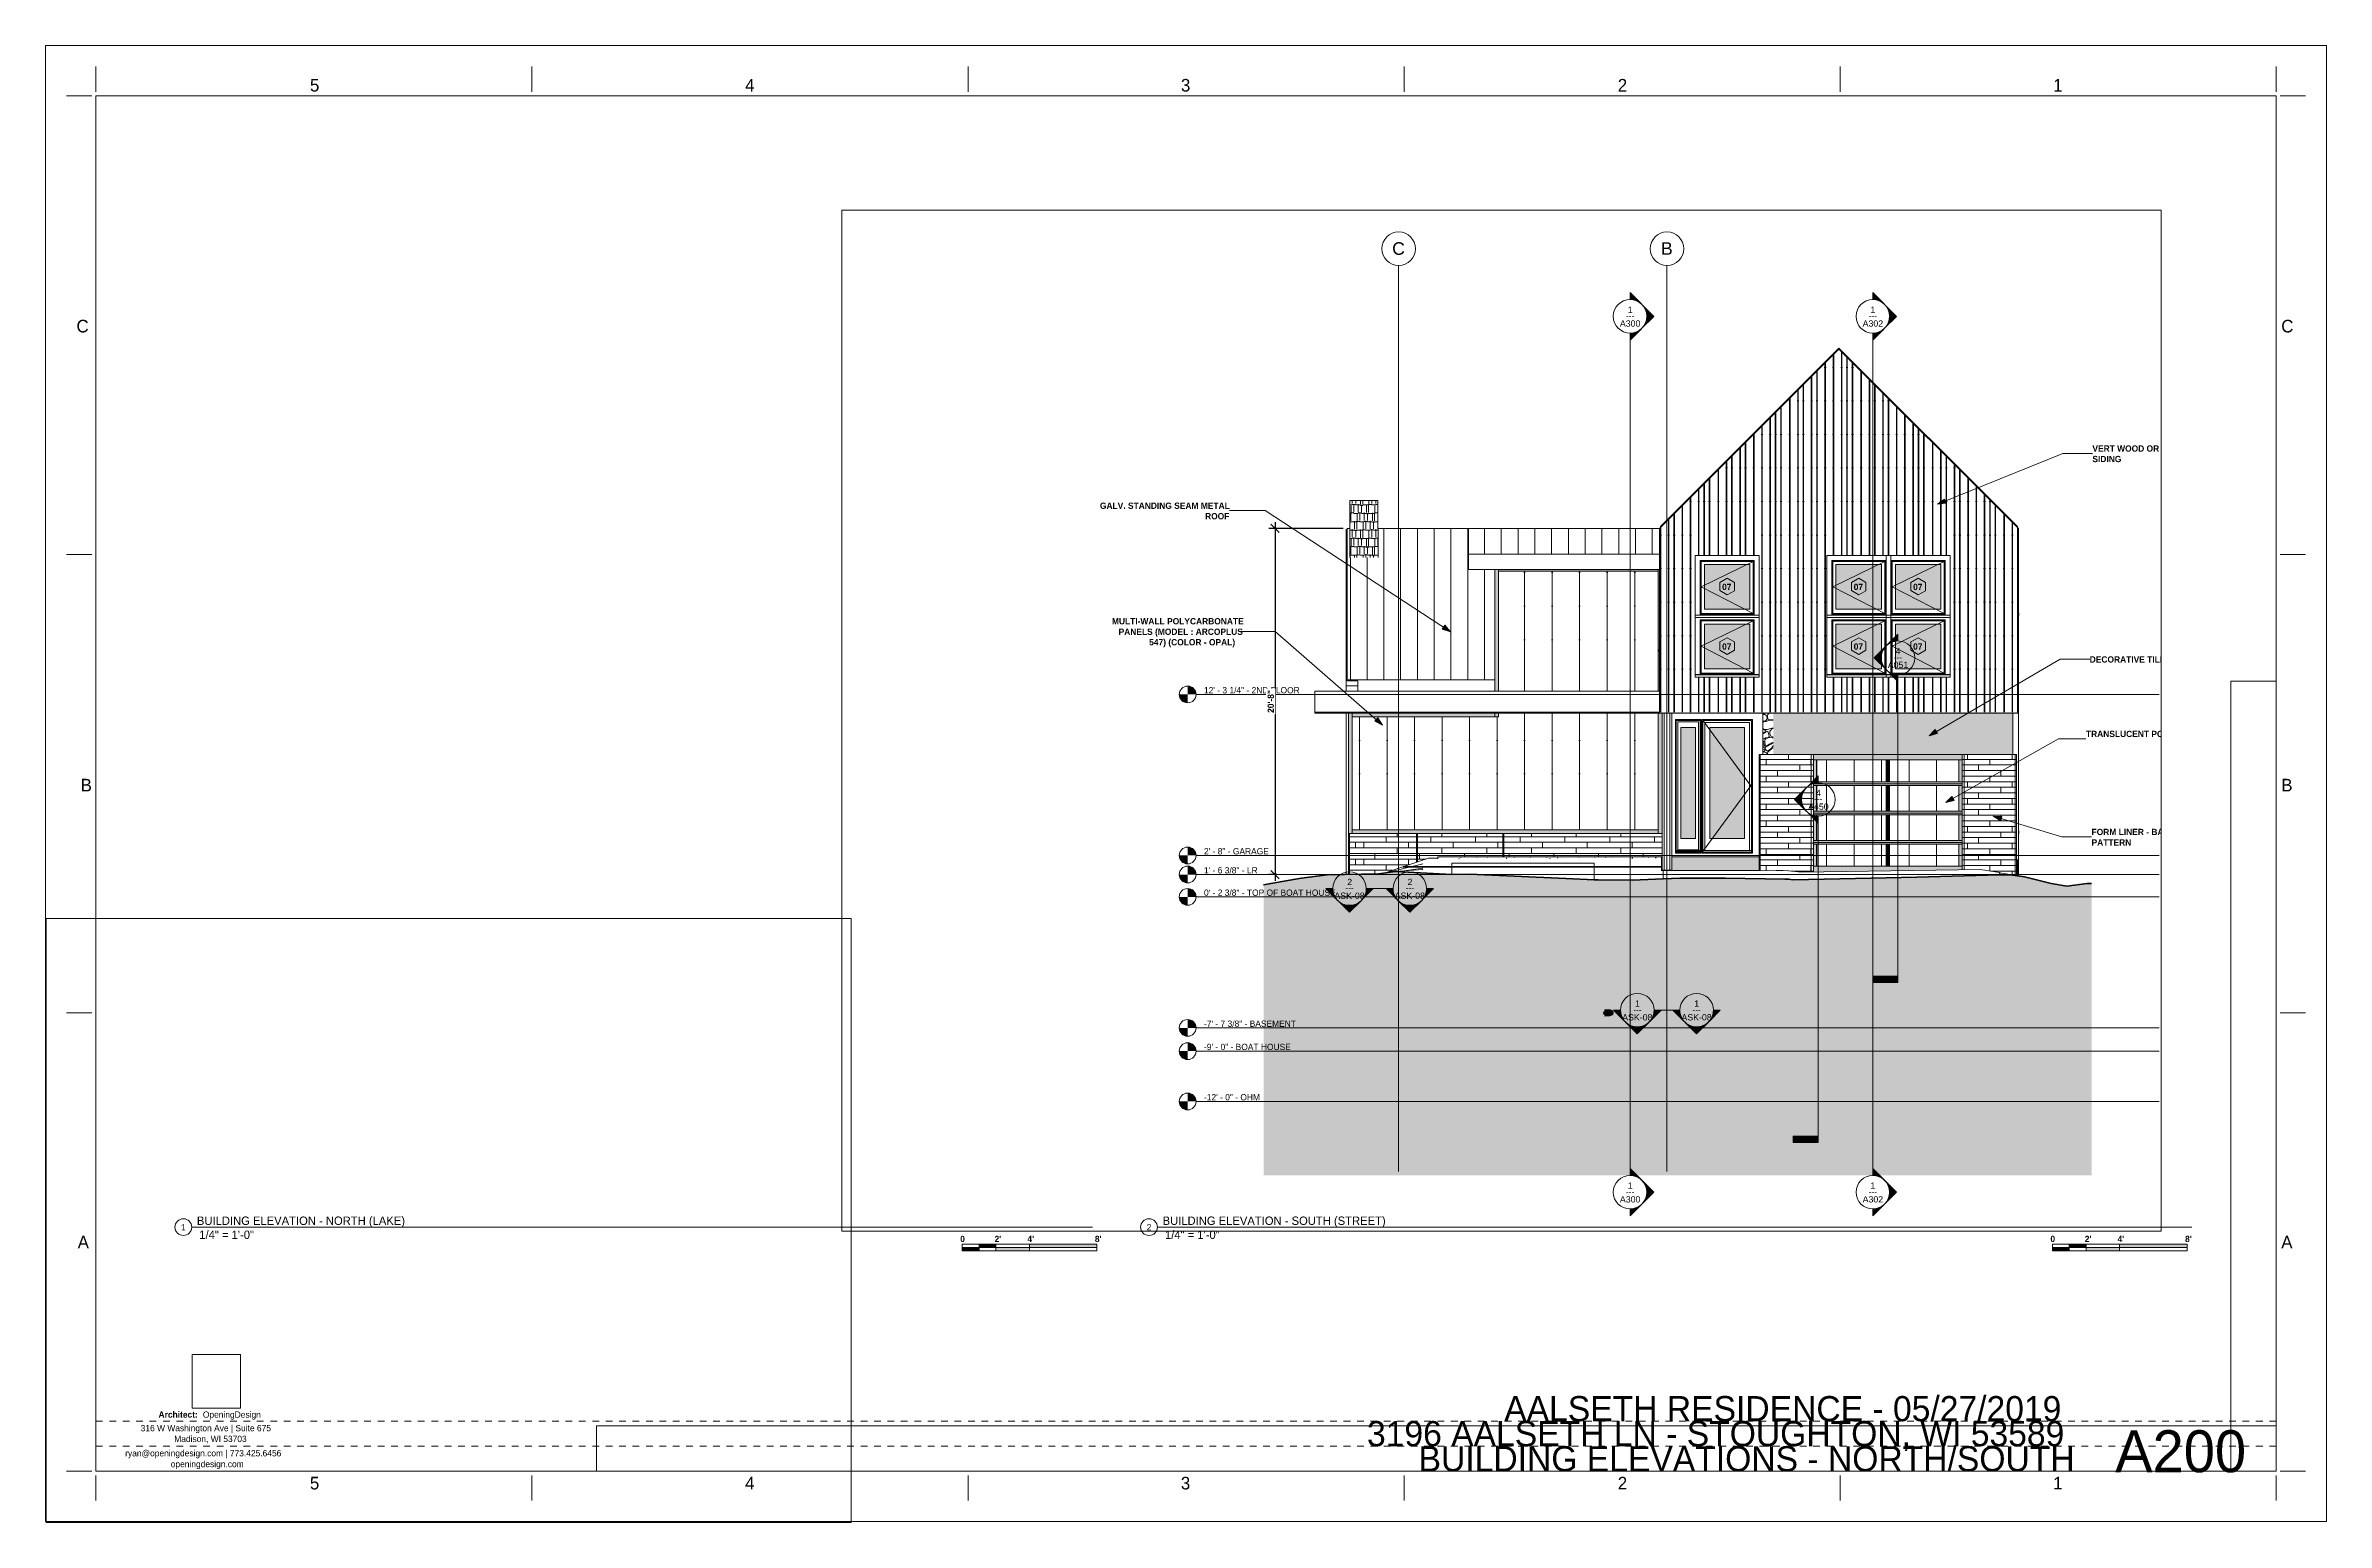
# Paper-space layout 'Layout1' of a CAD drawing. Header units: inches. Extents: x 0 to 34, y 0 to 22.
# The model-space entities are those that its viewports show. They can reach past a viewport. Long polylines and large blocks are cut down to what shows.
import ezdxf

# ---------------------------------------------------------------- set-up
doc = ezdxf.new("R2010")
doc.units = ezdxf.units.IN
doc.header["$MEASUREMENT"] = 0
for name, pattern in [('Dash 1_16_', [0.125, 0.0625, -0.0625]), ('Dot 1_32_', [0.03125, 0, -0.03125]), ('Grid Line 1_2_', [0.875, 0.5, -0.125, 0.125, -0.125])]:
    doc.linetypes.add(name, pattern=pattern)
for name, color, linetype, lineweight in [('A-ANNO-DIMS-1', 211, 'Continuous', 30), ('A-ANNO-NOTE', 131, 'Continuous', 9), ('A-CLNG', 13, 'Continuous', 18), ('A-DETL-1', 90, 'Dash 1_16_', 9), ('A-DOOR', 31, 'Continuous', 18), ('A-DOOR-1', 31, 'Continuous', 9), ('A-DOOR-2', 31, 'Dash 1_16_', 9), ('A-DOOR-FRAM', 31, 'Continuous', 9), ('A-FLOR', 192, 'Continuous', 18), ('A-FLOR-LEVL', 51, 'Continuous', 9), ('A-FLOR-LEVL-1', 51, 'Grid Line 1_2_', 9), ('A-GLAZ', 151, 'Continuous', 18), ('A-GLAZ-1', 151, 'Continuous', 9), ('A-GLAZ-2', 151, 'Dash 1_16_', 9), ('A-GLAZ-CWMG', 51, 'Continuous', 9), ('A-GLAZ-IDEN', 152, 'Continuous', 9), ('A-ROOF', 132, 'Continuous', 18), ('A-ROOF-PATT-1', 132, 'Continuous', 9), ('A-WALL', 113, 'Continuous', 18), ('A-WALL-PATT-1', 111, 'Continuous', 9), ('C-TOPO', 7, 'Continuous', 9), ('C-TOPO-1', 7, 'Continuous', 60), ('C-TOPO-MAJR', 7, 'Continuous', 80), ('G-ANNO-SYMB-1', 111, 'Continuous', 9), ('G-ANNO-TEXT', 231, 'Continuous', 9), ('G-ANNO-TTLB', 6, 'Continuous', 9), ('G-ANNO-TTLB-MEDM', 33, 'Continuous', 20), ('I-WALL', 2, 'Continuous', 18), ('P-PIPE', 3, 'Continuous', 9), ('S-COLS', 52, 'Continuous', 9), ('S-FNDN', 32, 'Continuous', 18), ('S-GRID-1', 1, 'Grid Line 1_2_', 9), ('S-GRID-IDEN', 1, 'Continuous', 9)]:
    doc.layers.add(name, color=color, linetype=linetype, lineweight=lineweight)
doc.layers.add('G-ANNO-NPLT', color=191, linetype='Continuous', plot=False)
doc.styles.add('Arial', font='arial.ttf', dxfattribs={"height": 9})
doc.styles.add('Arial_1', font='arial.ttf', dxfattribs={"height": 4.5})
doc.styles.add('Century Gothic', font='ufonts.com_century-gothic.ttf', dxfattribs={"height": 4.5})
doc.styles.add('Century Gothic_1', font='ufonts.com_century-gothic.ttf', dxfattribs={"height": 0.1875})
doc.styles.add('Century Gothic_2', font='ufonts.com_century-gothic.ttf', dxfattribs={"height": 0.09375})
doc.styles.add('Century Gothic_3', font='ufonts.com_century-gothic.ttf', dxfattribs={"height": 0.625})
doc.styles.add('Century Gothic_4', font='ufonts.com_century-gothic.ttf', dxfattribs={"height": 0.375})
doc.styles.add('Century Gothic_5', font='ufonts.com_century-gothic.ttf', dxfattribs={"height": 0.125})
doc.styles.add('Century Gothic_B', font='GOTHICB.TTF', dxfattribs={"height": 4.5})
doc.styles.add('Century Gothic_B_1', font='GOTHICB.TTF', dxfattribs={"height": 0.09375})
doc.dimstyles.new('OD__1__Tol__', dxfattribs={"dimscale": 12, "dimtxt": 4.698757, "dimasz": 0.5, "dimexe": 0.375, "dimexo": 0.25, "dimgap": 0.0625, "dimtad": 1, "dimdec": 0, "dimzin": 3, "dimdsep": 46, "dimlunit": 4, "dimtxsty": 'Century Gothic_B', "dimblk1": 'OBLIQUE', "dimblk2": 'OBLIQUE', "dimsah": 1, "dimcen": 0.09, "dimdle": 0.375, "dimazin": 0, "dimtfac": 1, "dimtdec": 4, "dimtix": 1, "dimtmove": 0, "dimatfit": 3, "dimfxl": 1, "dimtvp": 1, "dimtfill": 1, "dimfrac": 2, "dimtolj": 1, "dimtzin": 0, "dimlwd": 30, "dimlwe": 30, "dimarcsym": 2})
picture_1 = doc.add_image_def('image1.jpg', size_in_pixel=(547, 610))
picture_2 = doc.add_image_def('image2.jpg', size_in_pixel=(95, 1663))
picture_3 = doc.add_image_def('image3.jpg', size_in_pixel=(3536, 95))
pattern_1 = [(90, (-7115.053, 117.25), (-51.125, 3e-15), [24, 0, 0, 0]), (90, (-7109.553, 117.25), (-51.125, 3e-15), [24, 0, 0, 0]), (90, (-7109.18, 117.25), (-51.125, 3e-15), [24, 0, 0, 0]), (90, (-7105.68, 117.25), (-51.125, 3e-15), [24, 0, 0, 0]), (90, (-7105.303, 117.25), (-51.125, 3e-15), [24, 0, 0, 0]), (90, (-7099.803, 117.25), (-51.125, 3e-15), [24, 0, 0, 0]), (90, (-7099.43, 117.25), (-51.125, 3e-15), [24, 0, 0, 0]), (90, (-7088.053, 117.25), (-51.125, 3e-15), [24, 0, 0, 0]), (90, (-7087.68, 117.25), (-51.125, 3e-15), [24, 0, 0, 0]), (90, (-7084.18, 117.25), (-51.125, 3e-15), [24, 0, 0, 0]), (90, (-7083.803, 117.25), (-51.125, 3e-15), [24, 0, 0, 0]), (90, (-7080.303, 117.25), (-51.125, 3e-15), [24, 0, 0, 0]), (90, (-7079.93, 117.25), (-51.125, 3e-15), [24, 0, 0, 0]), (90, (-7074.053, 117.25), (-51.125, 3e-15), [24, 0, 0, 0]), (90, (-7073.68, 117.25), (-51.125, 3e-15), [24, 0, 0, 0]), (90, (-7068.18, 117.25), (-51.125, 3e-15), [24, 0, 0, 0]), (90, (-7067.803, 117.25), (-51.125, 3e-15), [24, 0, 0, 0]), (90, (-7064.303, 117.25), (-51.125, 3e-15), [24, 0, 0, 0]), (90, (-7093.93, 117.25), (-51.125, 3e-15), [24, 0, 0, 0]), (90, (-7093.553, 117.25), (-51.125, 3e-15), [24, 0, 0, 0])]
pattern_2 = [(0, (-7295.178, 32.8), (0, 4), []), (90, (-7295.178, 32.8), (-8, 8), [4, -28]), (90, (-7279.178, 36.8), (-8, 8), [4, -28])]
pattern_3 = [(212.005, (-7346.742, 4.031), (-80.619876, -53.746335), [2.535, -250.987]), (213.69, (-7345.13, 5.106), (-26.87387, -26.87325), [1.938, -94.955]), (198.435, (-7344.324, 5.375), (-53.747, -26.8734), [0.85, -84.131]), (180, (-7343.25, 5.375), (-3e-15, -26.873), [1.075, -25.798]), (161.565, (-7342.443, 5.106), (-26.87304, 2e-05), [0.85, -84.131]), (333.435, (-7342.174, 24.455), (26.87306, 2e-05), [1.202, -58.889]), (296.565, (-7342.443, 24.992), (26.87304, -26.8731), [0.601, -59.49]), (270, (-7342.443, 26.336), (26.873, 2e-15), [1.344, -25.53]), (186.34, (-7342.174, 8.868), (-214.986308, -26.872903), [2.433, -240.914]), (296.565, (-7336.262, 25.53), (26.87304, -26.8731), [0.601, -59.49]), (303.69, (-7336.799, 26.336), (26.87325, -26.87387), [0.969, -95.924]), (229.399, (-7332.5, 14.512), (-134.36557, -161.240653), [2.478, -245.282]), (243.435, (-7331.693, 16.124), (2e-05, -26.87306), [1.803, -58.288]), (213.69, (-7322.288, 13.168), (-26.87387, -26.87325), [0.969, -95.924]), (33.69, (-7330.35, 5.643), (26.87387, 26.87325), [0.969, -95.924]), (0, (-7330.887, 5.643), (0, 26.873), [0.537, -26.336]), (333.435, (-7331.425, 5.912), (26.87306, 2e-05), [0.601, -59.49]), (284.036, (-7331.693, 6.987), (26.87309, -80.61944), [1.108, -109.693]), (270, (-7331.693, 7.525), (26.873, 2e-15), [0.537, -26.336]), (243.435, (-7331.693, 8.062), (2e-05, -26.87306), [0.601, -59.49]), (135, (-7331.693, 8.331), (-26.8729, 2e-15), [0.38, -37.625]), (90, (-7331.693, 8.062), (-26.873, 2e-15), [0.269, -26.605]), (18.435, (-7322.019, 20.424), (53.747, 26.8734), [1.7, -83.281]), (6.34, (-7320.407, 20.961), (214.986308, 26.872903), [2.433, -240.914]), (180, (-7321.482, 14.512), (-3e-15, -26.873), [1.612, -25.261]), (197.354, (-7317.1819, 15.855), (-80.620223, -26.87323), [4.505, -445.973]), (198.435, (-7316.376, 16.124), (-53.747, -26.8734), [0.85, -84.131]), (213.69, (-7315.569, 16.661), (-26.87387, -26.87325), [0.969, -95.924]), (251.565, (-7315.301, 17.468), (-2e-05, -26.87304), [0.85, -84.131]), (243.435, (-7315.032, 18.005), (2e-05, -26.87306), [0.601, -59.49]), (270, (-7315.032, 18.543), (26.873, 2e-15), [0.537, -26.336]), (293.199, (-7315.838, 20.424), (26.874084, -53.74642), [2.047, -202.614]), (315, (-7316.644, 21.23), (26.8729, 0), [1.14, -36.864]), (0, (-7317.988, 21.23), (0, 26.873), [1.344, -25.53]), (341.565, (-7323.9, 14.78), (26.87304, -2e-05), [0.85, -84.131]), (303.69, (-7324.438, 15.587), (26.87325, -26.87387), [0.969, -95.924]), (279.462, (-7324.706, 17.199), (26.87256, -134.3664), [1.635, -161.829]), (270, (-7324.706, 18.81), (26.873, 2e-15), [1.612, -25.261]), (239.036, (-7323.9, 20.155), (-26.87303, -53.74617), [1.567, -155.13]), (188.13, (-7322.019, 20.424), (-161.240193, -26.8726), [1.9, -188.123]), (116.565, (-7341.905, 19.617), (-26.87304, 26.8731), [0.601, -59.49]), (135, (-7341.368, 19.08), (-26.8729, 2e-15), [0.76, -37.244]), (168.69, (-7340.024, 18.811), (-26.87281, 0.00023), [1.37, -135.657]), (191.31, (-7338.681, 19.08), (-107.49318, -26.87314), [1.37, -135.657]), (194.036, (-7337.606, 19.349), (-80.61944, -26.87309), [1.108, -109.693]), (236.31, (-7337.068, 20.155), (-26.87322, -53.74604), [0.969, -95.924]), (236.31, (-7336.531, 20.961), (-26.87322, -53.74604), [0.969, -95.924]), (270, (-7336.53, 21.767), (26.873, 2e-15), [0.806, -26.067]), (291.801, (-7337.068, 23.111), (26.8727, -53.74692), [1.447, -143.27]), (116.565, (-7336.799, 17.468), (-26.87304, 26.8731), [1.202, -58.889]), (168.69, (-7335.456, 17.199), (-26.87281, 0.00023), [1.37, -135.657]), (194.036, (-7334.381, 17.468), (-80.61944, -26.87309), [1.108, -109.693]), (225, (-7333.575, 18.274), (2e-15, -26.8729), [1.14, -36.864]), (251.565, (-7333.306, 19.08), (-2e-05, -26.87304), [0.85, -84.131]), (296.565, (-7333.843, 20.155), (26.87304, -26.8731), [1.202, -58.889]), (315, (-7334.38, 20.692), (26.8729, 0), [0.76, -37.244]), (326.31, (-7335.187, 21.23), (53.74604, -26.87322), [0.969, -95.924]), (0, (-7335.724, 21.23), (0, 26.873), [0.537, -26.336]), (33.69, (-7336.531, 20.692), (26.87387, 26.87325), [0.969, -95.924]), (71.565, (-7336.799, 19.886), (2e-05, 26.87304), [0.85, -84.131]), (63.435, (-7337.068, 19.349), (-2e-05, 26.87306), [0.601, -59.49]), (71.565, (-7337.337, 18.543), (2e-05, 26.87304), [0.85, -84.131]), (104.036, (-7337.337, 17.468), (-26.87309, 80.61944), [1.108, -109.693]), (45, (-7337.874, 16.93), (0, 26.8729), [0.76, -37.244]), (18.435, (-7338.681, 16.661), (53.747, 26.8734), [0.85, -84.131]), (0, (-7340.024, 16.66), (0, 26.873), [1.344, -25.53]), (14.036, (-7341.099, 16.393), (80.61944, 26.87309), [1.108, -109.693]), (341.565, (-7341.905, 16.661), (26.87304, -2e-05), [0.85, -84.131]), (270, (-7341.905, 17.468), (26.873, 2e-15), [0.806, -26.067]), (225, (-7341.099, 18.274), (2e-15, -26.8729), [1.14, -36.864]), (198.435, (-7339.487, 18.811), (-53.747, -26.8734), [1.7, -83.281]), (180, (-7338.143, 18.81), (-3e-15, -26.873), [1.344, -25.53]), (153.435, (-7337.606, 18.543), (-26.87306, -2e-05), [0.601, -59.49]), (206.565, (-7327.394, 14.243), (-26.8731, -26.87304), [0.601, -59.49]), (146.31, (-7326.588, 13.705), (-53.74604, 26.87322), [0.969, -95.924]), (119.745, (-7325.513, 11.824), (-80.619755, 134.36604), [2.167, -214.493]), (95.711, (-7325.244, 9.137), (-26.874985, 241.85912), [2.701, -267.372]), (90, (-7325.244, 8.868), (-26.873, 2e-15), [0.269, -26.605]), (63.435, (-7325.513, 8.331), (-2e-05, 26.87306), [0.601, -59.49]), (26.565, (-7326.05, 8.062), (26.8731, 26.87304), [0.601, -59.49]), (0, (-7326.856, 8.062), (0, 26.873), [0.806, -26.067]), (0, (-7327.125, 8.062), (0, 26.873), [0.269, -26.605]), (0, (-7327.662, 8.062), (0, 26.873), [0.537, -26.336]), (326.31, (-7328.469, 8.599), (53.74604, -26.87322), [0.969, -95.924]), (333.435, (-7329.006, 8.868), (26.87306, 2e-05), [0.601, -59.49]), (284.036, (-7329.275, 9.943), (26.87309, -80.61944), [1.108, -109.693]), (270, (-7329.275, 10.48), (26.873, 2e-15), [0.537, -26.336]), (270, (-7329.275, 11.287), (26.873, 2e-15), [0.806, -26.067]), (258.69, (-7329.006, 12.63), (-0.00023, -26.87281), [1.37, -135.657]), (231.34, (-7327.931, 13.974), (-80.62022, -107.49304), [1.721, -170.352]), (270, (-7322.288, 13.437), (26.873, 2e-15), [0.269, -26.605]), (270, (-7322.288, 13.705), (26.873, 2e-15), [0.269, -26.605]), (326.31, (-7323.094, 14.243), (53.74604, -26.87322), [0.969, -95.924]), (333.435, (-7324.706, 15.049), (26.87306, 2e-05), [1.803, -58.288]), (0, (-7326.05, 15.05), (0, 26.873), [1.344, -25.53]), (63.435, (-7326.319, 14.512), (-2e-05, 26.87306), [0.601, -59.49]), (90, (-7326.32, 13.437), (-26.873, 2e-15), [1.075, -25.798]), (135, (-7325.513, 12.63), (-26.8729, 2e-15), [1.14, -36.864]), (161.565, (-7324.706, 12.362), (-26.87304, 2e-05), [0.85, -84.131]), (180, (-7323.9, 12.362), (-3e-15, -26.873), [0.806, -26.067]), (198.435, (-7323.094, 12.63), (-53.747, -26.8734), [0.85, -84.131]), (351.87, (-7333.575, 27.142), (26.87303, -0.000376), [3.8, -186.222]), (14.036, (-7334.65, 26.873), (80.61944, 26.87309), [1.108, -109.693]), (53.13, (-7335.456, 25.798), (53.74654, 80.6201), [1.344, -133.023]), (95.194, (-7335.187, 22.842), (-26.87126, 268.73284), [2.968, -293.857]), (101.31, (-7334.918, 21.499), (-26.87314, 107.49318), [1.37, -135.657]), (143.13, (-7333.843, 20.692), (-80.6201, 53.74654), [1.344, -133.023]), (161.565, (-7333.037, 20.424), (-26.87304, 2e-05), [0.85, -84.131]), (198.435, (-7332.231, 20.692), (-53.747, -26.8734), [0.85, -84.131]), (225, (-7330.887, 22.036), (2e-15, -26.8729), [1.9, -36.104]), (228.814, (-7329.006, 24.186), (-161.239614, -188.112355), [2.857, -282.81]), (251.565, (-7328.737, 24.992), (-2e-05, -26.87304), [0.85, -84.131]), (270, (-7328.737, 25.26), (26.873, 2e-15), [0.269, -26.605]), (288.435, (-7329.006, 26.067), (26.8734, -53.747), [0.85, -84.131]), (326.31, (-7329.812, 26.605), (53.74604, -26.87322), [0.969, -95.924]), (90, (-7342.174, 20.155), (-26.873, 2e-15), [1.881, -24.992]), (338.199, (-7338.412, 23.648), (80.61982, -26.87288), [1.447, -143.27]), (0, (-7340.024, 23.648), (0, 26.873), [1.612, -25.261]), (30.964, (-7341.368, 22.842), (80.6192, 53.74697), [1.567, -155.13]), (45, (-7342.174, 22.036), (0, 26.8729), [1.14, -36.864]), (90, (-7346.474, 11.556), (-26.873, 2e-15), [1.881, -24.992]), (116.565, (-7345.668, 9.943), (-26.87304, 26.8731), [1.803, -58.288]), (153.435, (-7344.055, 9.137), (-26.87306, -2e-05), [1.803, -58.288]), (180, (-7342.71, 9.137), (-3e-15, -26.873), [1.344, -25.53]), (218.66, (-7341.368, 10.212), (-26.87304, -26.87338), [1.721, -170.352]), (231.34, (-7340.293, 11.556), (-80.62022, -107.49304), [1.721, -170.352]), (213.69, (-7338.681, 12.63), (-26.87387, -26.87325), [1.938, -94.955]), (239.036, (-7337.874, 13.974), (-26.87303, -53.74617), [1.567, -155.13]), (270, (-7337.874, 14.512), (26.873, 2e-15), [0.537, -26.336]), (270, (-7337.874, 15.318), (26.873, 2e-15), [0.806, -26.067]), (315, (-7338.68, 16.124), (26.8729, 0), [1.14, -36.864]), (350.538, (-7340.293, 16.393), (26.873645, 0.00015), [1.635, -161.829]), (14.036, (-7342.443, 15.855), (80.61944, 26.87309), [2.216, -108.585]), (18.435, (-7344.861, 15.049), (53.747, 26.8734), [2.549, -82.431]), (45, (-7345.668, 14.243), (0, 26.8729), [1.14, -36.864]), (45, (-7346.474, 13.437), (0, 26.8729), [1.14, -36.864]), (108.435, (-7340.562, 7.525), (-26.8734, 53.747), [1.7, -83.281]), (126.87, (-7339.755, 6.45), (-26.87385, 26.87335), [1.344, -133.023]), (146.31, (-7338.949, 5.912), (-53.74604, 26.87322), [0.969, -95.924]), (161.565, (-7338.143, 5.643), (-26.87304, 2e-05), [0.85, -84.131]), (135, (-7337.337, 4.837), (-26.8729, 2e-15), [1.14, -36.864]), (161.565, (-7336.531, 4.568), (-26.87304, 2e-05), [0.85, -84.131]), (180, (-7335.724, 4.568), (-3e-15, -26.873), [0.806, -26.067]), (206.565, (-7335.187, 4.837), (-26.8731, -26.87304), [0.601, -59.49]), (206.565, (-7334.112, 5.375), (-26.8731, -26.87304), [1.202, -58.889]), (189.462, (-7332.5, 5.643), (-134.3664, -26.87256), [1.635, -161.829]), (243.435, (-7331.962, 6.718), (2e-05, -26.87306), [1.202, -58.889]), (270, (-7331.962, 6.987), (26.873, 2e-15), [0.269, -26.605]), (270, (-7331.962, 7.525), (26.873, 2e-15), [0.537, -26.336]), (326.31, (-7332.768, 9.137), (53.74604, -26.87322), [0.969, -95.924]), (327.995, (-7334.918, 10.481), (134.36725, -80.618618), [2.535, -250.987]), (329.036, (-7336.262, 11.287), (53.74617, -26.87303), [1.567, -155.13]), (341.565, (-7337.874, 11.824), (26.87304, -2e-05), [1.7, -83.281]), (0, (-7338.95, 11.824), (0, 26.873), [1.075, -25.798]), (33.69, (-7339.755, 11.287), (26.87387, 26.87325), [0.969, -95.924]), (53.13, (-7340.562, 10.212), (53.74654, 80.6201), [1.344, -133.023]), (63.435, (-7341.099, 9.137), (-2e-05, 26.87306), [1.202, -58.889]), (225, (-7328.737, 6.987), (2e-15, -26.8729), [1.14, -36.864]), (236.31, (-7328.2, 7.793), (-26.87322, -53.74604), [0.969, -95.924]), (270, (-7328.2, 8.062), (26.873, 2e-15), [0.269, -26.605]), (315, (-7328.737, 8.599), (26.8729, 0), [0.76, -37.244]), (333.435, (-7329.812, 9.137), (26.87306, 2e-05), [1.202, -58.889]), (18.435, (-7331.425, 8.599), (53.747, 26.8734), [1.7, -83.281]), (75.964, (-7331.693, 7.525), (-0.00036, 26.87343), [1.108, -109.693]), (71.565, (-7343.786, 2.419), (2e-05, 26.87304), [0.85, -84.131]), (135, (-7343.249, 1.881), (-26.8729, 2e-15), [0.76, -37.244]), (146.31, (-7342.443, 1.344), (-53.74604, 26.87322), [0.969, -95.924]), (153.435, (-7341.368, 0.806), (-26.87306, -2e-05), [1.202, -58.889]), (180, (-7341.1, 0.806), (-3e-15, -26.873), [0.269, -26.605]), (161.565, (-7340.293, 0.537), (-26.87304, 2e-05), [0.85, -84.131]), (180, (-7339.218, 0.537), (-3e-15, -26.873), [1.075, -25.798]), (198.435, (-7338.412, 0.806), (-53.747, -26.8734), [0.85, -84.131]), (210.964, (-7337.068, 1.612), (-80.6192, -53.74697), [1.567, -155.13]), (206.565, (-7336.531, 1.881), (-26.8731, -26.87304), [0.601, -59.49]), (251.565, (-7336.262, 2.687), (-2e-05, -26.87304), [0.85, -84.131]), (303.69, (-7336.799, 3.494), (26.87325, -26.87387), [0.969, -95.924]), (306.87, (-7337.606, 4.568), (26.87385, -26.87335), [1.344, -133.023]), (323.13, (-7338.681, 5.375), (80.6201, -53.74654), [1.344, -133.023]), (345.964, (-7339.755, 5.643), (26.87343, 0.00036), [1.108, -109.693]), (18.435, (-7340.562, 5.375), (53.747, 26.8734), [0.85, -84.131]), (30.964, (-7341.905, 4.568), (80.6192, 53.74697), [1.567, -155.13]), (39.806, (-7343.518, 3.225), (26.872563, 26.87335), [2.099, -207.788]), (135, (-7335.456, 0.806), (-26.8729, 2e-15), [0.38, -37.625]), (153.435, (-7334.918, 0.537), (-26.87306, -2e-05), [0.601, -59.49]), (191.31, (-7333.575, 0.806), (-107.49318, -26.87314), [1.37, -135.657]), (165.964, (-7332.5, 0.537), (-26.87343, -0.00036), [1.108, -109.693]), (175.236, (-7329.275, 0.269), (-26.872853, -0.000164), [3.236, -320.361]), (206.565, (-7328.737, 0.537), (-26.8731, -26.87304), [0.601, -59.49]), (225, (-7328.2, 1.075), (2e-15, -26.8729), [0.76, -37.244]), (270, (-7328.2, 2.42), (26.873, 2e-15), [1.344, -25.53]), (270, (-7328.2, 3.225), (26.873, 2e-15), [0.806, -26.067]), (308.66, (-7329.275, 4.568), (26.87338, -26.87304), [1.721, -170.352]), (338.199, (-7330.619, 5.106), (80.61982, -26.87288), [1.447, -143.27]), (348.69, (-7331.962, 5.375), (26.87281, -0.00023), [1.37, -135.657]), (18.435, (-7334.381, 4.568), (53.747, 26.8734), [2.549, -82.431]), (36.87, (-7335.456, 3.762), (26.87335, 26.87385), [1.344, -133.023]), (68.199, (-7335.993, 2.419), (26.87288, 80.61982), [1.447, -143.27]), (101.31, (-7335.724, 1.075), (-26.87314, 107.49318), [1.37, -135.657]), (348.69, (-7338.143, 26.605), (26.87281, -0.00023), [1.37, -135.657]), (354.806, (-7341.099, 26.873), (26.873363, 0.0002), [2.968, -293.857]), (0, (-7341.905, 26.873), (0, 26.873), [0.806, -26.067]), (45, (-7342.443, 26.336), (0, 26.8729), [0.76, -37.244]), (180, (-7340.293, 23.917), (-3e-15, -26.873), [0.806, -26.067]), (188.13, (-7338.412, 24.186), (-161.240193, -26.8726), [1.9, -188.123]), (172.875, (-7336.262, 23.917), (-26.87349, 0.00024), [2.167, -214.493]), (225, (-7335.993, 24.186), (2e-15, -26.8729), [0.38, -37.625]), (270, (-7335.993, 24.992), (26.873, 2e-15), [0.806, -26.067]), (161.565, (-7327.394, 25.798), (-26.87304, 2e-05), [0.85, -84.131]), (180, (-7326.32, 25.798), (-3e-15, -26.873), [1.075, -25.798]), (198.435, (-7325.513, 26.067), (-53.747, -26.8734), [0.85, -84.131]), (170.538, (-7323.9, 25.798), (-26.873645, -0.00015), [1.635, -161.829]), (213.69, (-7323.094, 26.336), (-26.87387, -26.87325), [0.969, -95.924]), (270, (-7323.094, 26.605), (26.873, 2e-15), [0.269, -26.605]), (296.565, (-7323.363, 27.142), (26.87304, -26.8731), [0.601, -59.49]), (341.565, (-7324.975, 27.679), (26.87304, -2e-05), [1.7, -83.281]), (341.565, (-7326.588, 28.217), (26.87304, -2e-05), [1.7, -83.281]), (14.036, (-7327.662, 27.948), (80.61944, 26.87309), [1.108, -109.693]), (45, (-7328.469, 27.142), (0, 26.8729), [1.14, -36.864]), (104.036, (-7328.2, 26.067), (-26.87309, 80.61944), [1.108, -109.693]), (0, (-7349.16, 2.687), (0, 26.873), [0.269, -26.605]), (315, (-7349.699, 3.225), (26.8729, 0), [0.76, -37.244]), (274.764, (-7349.967, 6.45), (26.875449, -295.606197), [3.236, -320.361]), (255.964, (-7349.699, 7.525), (0.00036, -26.87343), [1.108, -109.693]), (225, (-7349.16, 8.062), (2e-15, -26.8729), [0.76, -37.244]), (198.435, (-7346.742, 8.868), (-53.747, -26.8734), [2.549, -82.431]), (180, (-7346.474, 8.868), (-3e-15, -26.873), [0.269, -26.605]), (171.87, (-7344.593, 8.599), (-26.87303, 0.000376), [1.9, -188.123]), (146.31, (-7341.368, 8.331), (-53.74604, 26.87322), [0.969, -95.924]), (108.435, (-7340.83, 6.718), (-26.8734, 53.747), [1.7, -83.281]), (90, (-7340.83, 6.45), (-26.873, 2e-15), [0.269, -26.605]), (71.565, (-7341.099, 5.643), (2e-05, 26.87304), [0.85, -84.131]), (26.565, (-7341.637, 5.375), (26.8731, 26.87304), [0.601, -59.49]), (18.435, (-7342.443, 5.106), (53.747, 26.8734), [0.85, -84.131]), (126.87, (-7327.931, 3.225), (-26.87385, 26.87335), [1.344, -133.023]), (123.69, (-7327.394, 2.419), (-26.87325, 26.87387), [0.969, -95.924]), (149.036, (-7326.05, 1.612), (-53.74617, 26.87303), [1.567, -155.13]), (168.69, (-7324.706, 1.344), (-26.87281, 0.00023), [1.37, -135.657]), (213.69, (-7323.9, 1.881), (-26.87387, -26.87325), [0.969, -95.924]), (251.565, (-7323.631, 2.687), (-2e-05, -26.87304), [0.85, -84.131]), (270, (-7323.63, 2.956), (26.873, 2e-15), [0.269, -26.605]), (279.462, (-7323.9, 4.568), (26.87256, -134.3664), [1.635, -161.829]), (243.435, (-7323.631, 5.106), (2e-05, -26.87306), [0.601, -59.49]), (270, (-7323.63, 5.375), (26.873, 2e-15), [0.269, -26.605]), (296.565, (-7324.438, 6.987), (26.87304, -26.8731), [1.803, -58.288]), (329.036, (-7325.781, 7.793), (53.74617, -26.87303), [1.567, -155.13]), (8.13, (-7327.662, 7.525), (161.240193, 26.8726), [1.9, -188.123]), (45, (-7328.737, 6.45), (0, 26.8729), [1.52, -36.484]), (45, (-7329.275, 5.912), (0, 26.8729), [0.76, -37.244]), (90, (-7329.275, 5.106), (-26.873, 2e-15), [0.806, -26.067]), (123.69, (-7328.737, 4.3), (-26.87325, 26.87387), [0.969, -95.924]), (101.31, (-7324.706, 9.137), (-26.87314, 107.49318), [1.37, -135.657]), (108.435, (-7324.438, 8.331), (-26.8734, 53.747), [0.85, -84.131]), (135, (-7324.169, 8.062), (-26.8729, 2e-15), [0.38, -37.625]), (180, (-7323.363, 8.062), (-3e-15, -26.873), [0.806, -26.067]), (213.69, (-7322.557, 8.599), (-26.87387, -26.87325), [0.969, -95.924]), (187.125, (-7320.407, 8.868), (-188.113443, -26.873064), [2.167, -214.493]), (236.31, (-7319.869, 9.674), (-26.87322, -53.74604), [0.969, -95.924]), (270, (-7319.87, 9.943), (26.873, 2e-15), [0.269, -26.605]), (288.435, (-7320.138, 10.749), (26.8734, -53.747), [0.85, -84.131]), (285.945, (-7320.675, 12.63), (26.872526, -80.620535), [1.956, -193.684]), (315, (-7321.213, 13.168), (26.8729, 0), [0.76, -37.244]), (18.435, (-7322.019, 12.899), (53.747, 26.8734), [0.85, -84.131]), (29.745, (-7323.9, 11.824), (134.36604, 80.619755), [2.167, -214.493]), (18.435, (-7324.706, 11.556), (53.747, 26.8734), [0.85, -84.131]), (75.964, (-7324.975, 10.481), (-0.00036, 26.87343), [1.108, -109.693]), (180, (-7332.768, 17.468), (-3e-15, -26.873), [0.806, -26.067]), (180, (-7332.23, 17.468), (-3e-15, -26.873), [0.537, -26.336]), (135, (-7331.693, 16.93), (-26.8729, 2e-15), [0.76, -37.244]), (90, (-7331.693, 16.124), (-26.873, 2e-15), [0.806, -26.067]), (26.565, (-7335.724, 11.824), (26.8731, 26.87304), [1.803, -58.288]), (341.565, (-7336.531, 12.093), (26.87304, -2e-05), [0.85, -84.131]), (300.964, (-7337.337, 13.437), (53.74697, -80.6192), [1.567, -155.13]), (71.565, (-7332.231, 14.243), (2e-05, 26.87304), [0.85, -84.131]), (90, (-7332.23, 12.9), (-26.873, 2e-15), [1.344, -25.53]), (123.69, (-7331.693, 12.093), (-26.87325, 26.87387), [0.969, -95.924]), (153.435, (-7330.619, 11.556), (-26.87306, -2e-05), [1.202, -58.889]), (198.435, (-7329.812, 11.824), (-53.747, -26.8734), [0.85, -84.131]), (243.435, (-7329.544, 12.362), (2e-05, -26.87306), [0.601, -59.49]), (255.964, (-7329.275, 13.437), (0.00036, -26.87343), [1.108, -109.693]), (251.565, (-7329.006, 14.243), (-2e-05, -26.87304), [0.85, -84.131]), (291.801, (-7329.544, 15.587), (26.8727, -53.74692), [1.447, -143.27]), (323.13, (-7330.619, 16.393), (80.6201, -53.74654), [1.344, -133.023]), (18.435, (-7331.425, 16.124), (53.747, 26.8734), [0.85, -84.131]), (63.435, (-7331.962, 15.049), (-2e-05, 26.87306), [1.202, -58.889]), (135, (-7334.112, 10.212), (-26.8729, 2e-15), [1.14, -36.864]), (149.036, (-7332.768, 9.406), (-53.74617, 26.87303), [1.567, -155.13]), (146.31, (-7331.962, 8.868), (-53.74604, 26.87322), [0.969, -95.924]), (180, (-7331.425, 8.868), (-3e-15, -26.873), [0.537, -26.336]), (210.964, (-7330.081, 9.674), (-80.6192, -53.74697), [1.567, -155.13]), (243.435, (-7329.812, 10.212), (2e-05, -26.87306), [0.601, -59.49]), (303.69, (-7330.35, 11.018), (26.87325, -26.87387), [0.969, -95.924]), (321.34, (-7331.693, 12.093), (107.49304, -80.62022), [1.721, -170.352]), (345.964, (-7332.768, 12.362), (26.87343, 0.00036), [1.108, -109.693]), (11.31, (-7334.112, 12.093), (107.49318, 26.87314), [1.37, -135.657]), (26.565, (-7334.65, 11.824), (26.8731, 26.87304), [0.601, -59.49]), (71.565, (-7334.918, 11.018), (2e-05, 26.87304), [0.85, -84.131]), (15.945, (-7335.456, 16.93), (80.620535, 26.872526), [1.956, -193.684]), (29.745, (-7337.337, 15.855), (134.36604, 80.619755), [2.167, -214.493]), (63.435, (-7337.606, 15.318), (-2e-05, 26.87306), [0.601, -59.49]), (90, (-7337.606, 14.512), (-26.873, 2e-15), [0.806, -26.067]), (104.036, (-7337.337, 13.437), (-26.87309, 80.61944), [1.108, -109.693]), (120.964, (-7336.531, 12.093), (-53.74697, 80.6192), [1.567, -155.13]), (153.435, (-7321.482, 26.336), (-26.87306, -2e-05), [0.601, -59.49]), (180, (-7320.944, 26.336), (-3e-15, -26.873), [0.537, -26.336]), (209.745, (-7319.063, 27.411), (-134.36604, -80.619755), [2.167, -214.493]), (225, (-7317.988, 28.486), (2e-15, -26.8729), [1.52, -36.484]), (239.036, (-7317.182, 29.829), (-26.87303, -53.74617), [1.567, -155.13]), (239.036, (-7316.376, 31.173), (-26.87303, -53.74617), [1.567, -155.13]), (270, (-7316.376, 31.442), (26.873, 2e-15), [0.269, -26.605]), (333.435, (-7316.913, 31.71), (26.87306, 2e-05), [0.601, -59.49]), (0, (-7317.72, 31.71), (0, 26.873), [0.806, -26.067]), (45, (-7318.526, 30.904), (0, 26.8729), [1.14, -36.864]), (26.565, (-7321.75, 29.292), (26.8731, 26.87304), [3.605, -56.485]), (30.964, (-7323.094, 28.486), (80.6192, 53.74697), [1.567, -155.13]), (90, (-7323.094, 27.948), (-26.873, 2e-15), [0.537, -26.336]), (128.66, (-7322.019, 26.605), (-26.87338, 26.87304), [1.721, -170.352]), (255.964, (-7324.975, 17.736), (0.00036, -26.87343), [1.108, -109.693]), (281.31, (-7325.244, 19.08), (26.87314, -107.49318), [1.37, -135.657]), (309.806, (-7326.588, 20.692), (26.87335, -26.872563), [2.099, -207.788]), (329.036, (-7327.931, 21.499), (53.74617, -26.87303), [1.567, -155.13]), (345.964, (-7329.006, 21.767), (26.87343, 0.00036), [1.108, -109.693]), (0, (-7330.08, 21.767), (0, 26.873), [1.075, -25.798]), (26.565, (-7331.156, 21.23), (26.8731, 26.87304), [1.202, -58.889]), (45, (-7331.962, 20.424), (0, 26.8729), [1.14, -36.864]), (53.13, (-7332.768, 19.349), (53.74654, 80.6201), [1.344, -133.023]), (90, (-7332.768, 18.543), (-26.873, 2e-15), [0.806, -26.067]), (135, (-7331.962, 17.736), (-26.8729, 2e-15), [1.14, -36.864]), (144.462, (-7330.081, 16.393), (-80.619876, 53.7472), [2.312, -228.861]), (135, (-7328.737, 15.049), (-26.8729, 2e-15), [1.9, -36.104]), (153.435, (-7327.662, 14.512), (-26.87306, -2e-05), [1.202, -58.889]), (206.565, (-7326.588, 15.049), (-26.8731, -26.87304), [1.202, -58.889]), (230.194, (-7325.244, 16.661), (-107.49424, -134.36609), [2.099, -207.788]), (66.801, (-7328.737, 23.111), (53.74718, 134.366145), [2.047, -202.614]), (90, (-7328.737, 22.305), (-26.873, 2e-15), [0.806, -26.067]), (153.435, (-7328.2, 22.036), (-26.87306, -2e-05), [0.601, -59.49]), (153.435, (-7327.125, 21.499), (-26.87306, -2e-05), [1.202, -58.889]), (149.036, (-7325.781, 20.692), (-53.74617, 26.87303), [1.567, -155.13]), (180, (-7324.438, 20.692), (-3e-15, -26.873), [1.344, -25.53]), (180, (-7322.825, 20.692), (-3e-15, -26.873), [1.612, -25.261]), (213.69, (-7322.019, 21.23), (-26.87387, -26.87325), [0.969, -95.924]), (243.435, (-7321.482, 22.305), (2e-05, -26.87306), [1.202, -58.889]), (277.125, (-7321.75, 24.455), (26.873064, -188.113443), [2.167, -214.493]), (315, (-7322.288, 24.992), (26.8729, 0), [0.76, -37.244]), (341.565, (-7323.094, 25.261), (26.87304, -2e-05), [0.85, -84.131]), (352.875, (-7325.244, 25.53), (26.87349, -0.00024), [2.167, -214.493]), (0, (-7326.588, 25.53), (0, 26.873), [1.344, -25.53]), (21.801, (-7327.931, 24.992), (53.74692, 26.8727), [1.447, -143.27]), (90, (-7315.838, 23.648), (-26.873, 2e-15), [1.075, -25.798]), (90, (-7315.838, 22.574), (-26.873, 2e-15), [1.075, -25.798]), (56.31, (-7316.376, 21.767), (26.87322, 53.74604), [0.969, -95.924]), (18.435, (-7317.182, 21.499), (53.747, 26.8734), [0.85, -84.131]), (0, (-7319.87, 21.5), (0, 26.873), [2.687, -24.186]), (341.565, (-7320.675, 21.767), (26.87304, -2e-05), [0.85, -84.131]), (296.565, (-7320.944, 22.305), (26.87304, -26.8731), [0.601, -59.49]), (278.13, (-7321.213, 24.186), (26.8726, -161.24019), [1.9, -188.123]), (270, (-7321.213, 24.455), (26.873, 2e-15), [0.269, -26.605]), (251.565, (-7320.944, 25.261), (-2e-05, -26.87304), [0.85, -84.131]), (225, (-7320.138, 26.067), (2e-15, -26.8729), [1.14, -36.864]), (218.66, (-7318.794, 27.142), (-26.87304, -26.87338), [1.721, -170.352]), (225, (-7317.988, 27.948), (2e-15, -26.8729), [1.14, -36.864]), (206.565, (-7317.451, 28.217), (-26.8731, -26.87304), [0.601, -59.49]), (180, (-7316.913, 28.217), (-3e-15, -26.873), [0.537, -26.336]), (123.69, (-7316.376, 27.411), (-26.87325, 26.87387), [0.969, -95.924]), (108.435, (-7316.107, 26.605), (-26.8734, 53.747), [0.85, -84.131]), (98.13, (-7315.838, 24.723), (-26.8726, 161.24019), [1.9, -188.123])]

psp = doc.layouts.get("Layout1")

# ---------------------------------------------------------------- texts
at = {"layer": 'G-ANNO-TTLB', "attachment_point": 1}
for s, insert, char_height, width, style in [('1', (2.007, 4.446), 0.0937, 0.08837, 'Century Gothic_2'), ('BUILDING ELEVATION - NORTH (LAKE)', (2.245, 4.559), 0.125, 3.72437, 'Century Gothic_5'), ('2', (16.403, 4.446), 0.0937, 0.08837, 'Century Gothic_2'), ('BUILDING ELEVATION - SOUTH (STREET)', (16.641, 4.559), 0.125, 3.838, 'Century Gothic_5'), (' 1/4" = 1\'-0"', (2.234, 4.35), 0.125, 1.111, 'Century Gothic_5'), (' 1/4" = 1\'-0"', (16.63, 4.35), 0.125, 1.111, 'Century Gothic_5'), ('AALSETH RESIDENCE - 05/27/2019', (21.733, 1.883), 0.375, 9.95797, 'Century Gothic_4'), ('3196 AALSETH LN - STOUGHTON, WI 53589', (19.688, 1.51), 0.375, 12.43562, 'Century Gothic_4'), ('A200', (30.841, 1.373), 0.625, 2.52816, 'Century Gothic_3'), ('BUILDING ELEVATIONS - NORTH/SOUTH', (20.457, 1.136), 0.375, 11.50453, 'Century Gothic_4')]:
    psp.add_mtext(s, dxfattribs=dict(at, insert=insert, char_height=char_height, width=width, style=style))

msp = doc.modelspace()

# ---------------------------------------------------------------- texts
at = {"layer": 'A-FLOR-LEVL', "char_height": 4.5, "attachment_point": 1, "style": 'Century Gothic'}
for s, insert, width in [('12\' - 3 1/4" - 2ND FLOOR', (-7697.475, 152.525), 87.567), ('2\' - 8" - GARAGE', (-7697.475, 37.275), 59.388), ('1\' - 6 3/8" - LR', (-7697.475, 23.65), 48.3285), ('0\' - 2 3/8" - TOP OF BOAT HOUSE', (-7697.475, 7.65), 116.5035), ('-7\' - 7 3/8" - BASEMENT', (-7697.475, -86.1), 81.0525), ('-9\' - 0" - BOAT HOUSE', (-7697.475, -102.725), 75.9015), ('-12\' - 0" - OHM', (-7697.475, -138.725), 52.2675)]:
    msp.add_mtext(s, dxfattribs=dict(at, insert=insert, width=width))
at = {"layer": 'A-GLAZ-IDEN', "char_height": 4.5, "width": 8.787, "attachment_point": 1, "style": 'Century Gothic_B'}
for insert in [(-7326.737, 226.402), (-7232.565, 226.402), (-7190.065, 226.402), (-7326.737, 183.769), (-7232.565, 183.769), (-7190.065, 183.769)]:
    msp.add_mtext('07', dxfattribs=dict(at, insert=insert))
at = {"layer": 'G-ANNO-SYMB-1', "char_height": 4.5, "attachment_point": 1}
for s, insert, width, style in [('1', (-7394.24, 424.724), 4.242, 'Arial_1'), ('1', (-7220.562, 424.724), 4.242, 'Arial_1'), ('---', (-7395.566, 420.471), 7.7265, 'Century Gothic'), ('---', (-7221.887, 420.471), 7.7265, 'Century Gothic'), ('A300', (-7399.862, 414.906), 17.877, 'Arial_1'), ('A302', (-7226.184, 414.906), 17.877, 'Arial_1'), ('4', (-7202.562, 180.418), 4.242, 'Arial_1'), ('---', (-7203.887, 176.165), 7.7265, 'Century Gothic'), ('A051', (-7208.184, 170.6), 17.877, 'Arial_1'), ('4', (-7259.562, 79.026), 4.242, 'Arial_1'), ('---', (-7260.887, 74.773), 7.7265, 'Century Gothic'), ('A450', (-7265.184, 69.208), 17.877, 'Arial_1'), ('2', (-7594.991, 15.3), 4.242, 'Arial_1'), ('2', (-7551.852, 15.3), 4.242, 'Arial_1'), ('---', (-7596.317, 11.047), 7.7265, 'Century Gothic'), ('---', (-7553.178, 11.047), 7.7265, 'Century Gothic'), ('ASK-08', (-7604.175, 5.482), 26.5125, 'Arial_1'), ('ASK-08', (-7561.036, 5.482), 26.5125, 'Arial_1'), ('1', (-7389.051, -71.7), 4.242, 'Arial_1'), ('1', (-7346.664, -71.7), 4.242, 'Arial_1'), ('---', (-7390.377, -75.953), 7.7265, 'Century Gothic'), ('---', (-7347.99, -75.953), 7.7265, 'Century Gothic'), ('ASK-08', (-7398.235, -81.518), 26.5125, 'Arial_1'), ('ASK-08', (-7355.848, -81.518), 26.5125, 'Arial_1'), ('1', (-7394.24, -201.945), 4.242, 'Arial_1'), ('1', (-7220.562, -201.945), 4.242, 'Arial_1'), ('---', (-7395.566, -206.198), 7.7265, 'Century Gothic'), ('---', (-7221.887, -206.198), 7.7265, 'Century Gothic'), ('A300', (-7399.862, -211.763), 17.877, 'Arial_1'), ('A302', (-7226.184, -211.763), 17.877, 'Arial_1')]:
    msp.add_mtext(s, dxfattribs=dict(at, insert=insert, width=width, style=style))
at = {"layer": 'G-ANNO-TEXT', "char_height": 4.5, "attachment_point": 1, "style": 'Century Gothic_B'}
for s, insert, width in [('VERT WOOD OR CEMENT BOARD', (-7061.777, 325.439), 119.2305), ('SIDING', (-7061.777, 317.939), 26.058), ('GALV. STANDING SEAM METAL', (-7771.941, 284.526), 112.413), ('ROOF', (-7696.691, 277.026), 21.21), ('MULTI-WALL POLYCARBONATE', (-7763.323, 201.857), 110.595), ('PANELS (MODEL : ARCOPLUS', (-7758.573, 194.357), 104.838), ('547) (COLOR - OPAL)', (-7736.698, 186.857), 78.3255), ('DECORATIVE TILE', (-7063.683, 174.547), 62.115), ('TRANSLUCENT POLYCARBONATE', (-7066.364, 121.225), 118.17), ('FORM LINER - BARN BOARD', (-7062.371, 51.085), 100.596), ('PATTERN', (-7062.371, 43.585), 30.906)]:
    msp.add_mtext(s, dxfattribs=dict(at, insert=insert, width=width))
at = {"layer": 'S-GRID-IDEN', "char_height": 9, "attachment_point": 1, "style": 'Arial'}
for s, insert, width in [('C', (-7562.81, 470.789), 11.0595), ('B', (-7370.432, 470.789), 10.1505)]:
    msp.add_mtext(s, dxfattribs=dict(at, insert=insert, width=width))

# ---------------------------------------------------------------- blocks, each defined once
blk = doc.blocks.new('OD Title Block - 22x34 - Presentation - one-539370-BUILDING ELEVATIONS - NORTH_SOUTH')
at = {"layer": 'G-ANNO-TTLB'}
for p, q in [((-0.01, 0.014), (-0.01, 22.014)), ((-0.01, 22.014), (33.99, 22.014)), ((-0.01, 22.014), (33.99, 22.014)), ((33.99, 0.014), (33.99, 22.014)), ((-0.01, 0.014), (33.99, 0.014))]:
    blk.add_line(p, q, dxfattribs=at)
at = {"layer": 'G-ANNO-TTLB', "linetype": 'Dot 1_32_', "lineweight": 13}
for p, q in [((0.74, 1.51), (33.24, 1.51)), ((0.74, 1.137), (33.24, 1.137))]:
    blk.add_line(p, q, dxfattribs=at)
at = {"layer": 'G-ANNO-TTLB-MEDM'}
for p, q in [((0.74, 21.326), (0.74, 21.701)), ((7.24, 21.326), (7.24, 21.701)), ((13.74, 21.326), (13.74, 21.701)), ((20.24, 21.326), (20.24, 21.701)), ((26.74, 21.326), (26.74, 21.701)), ((33.24, 21.326), (33.24, 21.701)), ((0.677, 21.264), (0.302, 21.264)), ((0.74, 21.264), (0.74, 0.764)), ((0.74, 21.264), (33.24, 21.264)), ((33.24, 21.264), (33.24, 0.764)), ((33.302, 21.264), (33.677, 21.264)), ((0.677, 14.43), (0.302, 14.43)), ((33.302, 14.43), (33.677, 14.43)), ((0.677, 7.597), (0.302, 7.597)), ((33.302, 7.597), (33.677, 7.597)), ((0.677, 0.764), (0.302, 0.764)), ((0.74, 0.764), (33.24, 0.764)), ((0.74, 0.701), (0.74, 0.326)), ((7.24, 0.701), (7.24, 0.326)), ((13.74, 0.701), (13.74, 0.326)), ((20.24, 0.701), (20.24, 0.326)), ((26.74, 0.701), (26.74, 0.326)), ((33.24, 0.701), (33.24, 0.326)), ((33.302, 0.764), (33.677, 0.764))]:
    blk.add_line(p, q, dxfattribs=at)
at = {"layer": 'G-ANNO-TTLB', "attachment_point": 1}
for s, insert, char_height, width, style in [('5', (3.93, 21.517), 0.188, 0.17675, 'Century Gothic_1'), ('4', (10.418, 21.517), 0.188, 0.17675, 'Century Gothic_1'), ('3', (16.914, 21.517), 0.188, 0.17675, 'Century Gothic_1'), ('2', (23.426, 21.517), 0.188, 0.17675, 'Century Gothic_1'), ('1', (29.918, 21.517), 0.188, 0.17675, 'Century Gothic_1'), ('C', (0.45, 17.926), 0.188, 0.25881, 'Century Gothic_1'), ('C', (33.317, 17.926), 0.188, 0.25881, 'Century Gothic_1'), ('B', (0.512, 11.084), 0.188, 0.18306, 'Century Gothic_1'), ('B', (33.317, 11.084), 0.188, 0.18306, 'Century Gothic_1'), ('A', (0.468, 4.273), 0.188, 0.23672, 'Century Gothic_1'), ('A', (33.317, 4.273), 0.188, 0.23672, 'Century Gothic_1'), ('316 W Washington Ave | Suite 675', (1.407, 1.452), 0.09375, 2.65756, 'Century Gothic_2'), ('Architect: ', (1.673, 1.654), 0.09375, 0.80169, 'Century Gothic_B_1'), ('OpeningDesign', (2.334, 1.654), 0.09375, 1.212, 'Century Gothic_2'), ('ryan@openingdesign.com | 773.425.6456', (1.176, 1.078), 0.09375, 3.21937, 'Century Gothic_2'), ('Madison, WI 53703', (1.907, 1.291), 0.09375, 1.44556, 'Century Gothic_2'), ('openingdesign.com', (1.855, 0.916), 0.09375, 1.57181, 'Century Gothic_2'), ('3', (16.913, 0.679), 0.188, 0.17675, 'Century Gothic_1'), ('2', (23.426, 0.679), 0.188, 0.17675, 'Century Gothic_1'), ('5', (3.929, 0.679), 0.188, 0.17675, 'Century Gothic_1'), ('4', (10.417, 0.679), 0.188, 0.17675, 'Century Gothic_1'), ('1', (29.917, 0.679), 0.188, 0.17675, 'Century Gothic_1')]:
    blk.add_mtext(s, dxfattribs=dict(at, insert=insert, char_height=char_height, width=width, style=style))
at = {"layer": 'G-ANNO-TTLB'}
image = blk.add_image(picture_2, insert=(32.567, 0.764), size_in_units=(0.673, 11.775), dxfattribs=at)
image.dxf.flags = 7
image = blk.add_image(picture_1, insert=(2.174, 1.701), size_in_units=(0.719, 0.802), dxfattribs=at)
image.dxf.flags = 7
image = blk.add_image(picture_3, insert=(8.203, 0.764), size_in_units=(25.037, 0.673), dxfattribs=at)
image.dxf.flags = 7
blk = doc.blocks.new('Viewport - All On-1560281-BUILDING ELEVATIONS - NORTH_SOUTH')
at = {"layer": 'G-ANNO-TTLB'}
for start, end in [(360, 180), (180, 360)]:
    blk.add_arc((-0.125, 0), 0.125, start, end, dxfattribs=at)
blk = doc.blocks.new('Graphic_Scale_Multi_4727_OLD - 1-4-605181-BUILDING ELEVATIONS - NORTH_SOUTH')
at = {"layer": 'A-ANNO-NOTE'}
for points in [[(-1.756, 0), (-1.756, -0.049), (-2.006, -0.049), (-2.006, 0)], [(-1.506, 0.049), (-1.506, 0), (-1.756, 0), (-1.756, 0.049)], [(0, 0.049), (0, 0), (-1.006, 0), (-1.006, 0.049)], [(-1.006, 0), (-1.006, -0.049), (-1.506, -0.049), (-1.506, 0)]]:
    blk.add_hatch(color=256, dxfattribs=at).paths.add_polyline_path(points, flags=0)
for p, q in [((-2.006, 0.049), (0, 0.049)), ((-2.006, -0.049), (-2.006, 0.049)), ((-2.006, 0), (0, 0)), ((-1.756, 0.049), (-1.756, -0.049)), ((-1.506, 0.049), (-1.506, -0.049)), ((-1.006, -0.049), (-1.006, 0.049)), ((0, 0.049), (0, -0.049)), ((-2.006, -0.049), (0, -0.049))]:
    blk.add_line(p, q, dxfattribs=at)
at = {"layer": 'A-ANNO-NOTE', "attachment_point": 1, "style": 'Century Gothic_B_1'}
for s, insert, char_height, width in [('\\fCentury Gothic|b1|i0|c0|p34|;0', (-2.037, 0.173), 0.09375, 0.07575), ("2'", (-1.525, 0.173), 0.0937, 0.12625), ("4'", (-1.036, 0.173), 0.0937, 0.12625), ("8'", (-0.03, 0.173), 0.0937, 0.12625)]:
    blk.add_mtext(s, dxfattribs=dict(at, insert=insert, char_height=char_height, width=width))
blk = doc.blocks.new('Walls 1 - Walls 1-1121987-BUILDING ELEVATION - SOUTH _STREET_')
at = {"layer": 'A-WALL-PATT-1'}
h = blk.add_hatch(dxfattribs=at)
h.set_pattern_fill('FP_24', color=256, style=0, pattern_type=2)
h.set_pattern_definition([(0, (8411.069, 151), (12.75, 5.991), [3, -2.5, 3.5, -1.5, -6.5]), (0, (8411.069, 151), (12.75, 5.991), [-10.5, 4.5, -2]), (0, (8414.069, 151.25), (12.75, 5.991), [2.5, -9.5, 2, -3]), (0, (8420.069, 150.626), (12.75, 5.991), [1.5, -15.5]), (90, (8411.069, 151), (-4.25, 5.991), [5.741, -18.222]), (90, (8414.069, 151), (-4.25, 5.991), [5.616, -18.347]), (90, (8416.569, 151), (-4.25, 5.991), [5.242, -18.721]), (90, (8420.069, 150.626), (-4.25, 5.991), [5.741, -18.222]), (90, (8421.569, 150.626), (-4.25, 5.991), [5.741, -18.222]), (90, (8426.069, 151), (-4.25, 5.991), [5.492, -18.472])])
h.paths.add_polyline_path([(8405.319, 245.107), (8420.024, 245.107), (8419.569, 286), (8399.569, 286), (8399.569, 245.107)], flags=0)
at = {"layer": 'A-WALL'}
for p, q in [((8399.569, 286), (8419.569, 286)), ((8399.569, 286), (8399.569, 245.107)), ((8419.569, 286), (8420.024, 245.107))]:
    blk.add_line(p, q, dxfattribs=at)
blk = doc.blocks.new('Rectangular Mullion - Profile_Polycarbonate_right-1967537-BUILDING ELEVATION - SOUTH _STREET_')
at = {"layer": 'A-GLAZ-CWMG'}
h = blk.add_hatch(color=256, dxfattribs=at)
h.paths.add_polyline_path([(8620.382, 47.625), (8623.132, 47.625), (8623.132, 133.875), (8620.382, 133.875), (8620.382, 47.688)], flags=0)
h.paths.add_polyline_path([(8620.382, 149.625), (8621.132, 149.625), (8621.132, 177.625), (8620.944, 177.625), (8620.944, 179.375), (8621.132, 179.43), (8621.132, 236.657), (8620.382, 236.657), (8620.382, 175.559)], flags=0)
for p, q in [((8620.382, 149.625), (8620.382, 236.657)), ((8620.382, 47.625), (8620.382, 133.875)), ((8623.132, 47.625), (8620.382, 47.625))]:
    blk.add_line(p, q, dxfattribs=at)
blk = doc.blocks.new('Rectangular Mullion - Profile_Polycarbonate_Upper and left-2000655-BUILDING ELEVATION - SOUTH _STREET_')
at = {"layer": 'A-GLAZ-CWMG'}
blk.add_hatch(color=256, dxfattribs=at).paths.add_polyline_path([(8398.57, 47.625), (8401.319, 47.625), (8401.319, 133.875), (8398.569, 133.875), (8398.569, 47.625)], flags=0)
for p, q in [((8398.569, 133.875), (8398.569, 47.625)), ((8401.319, 133.875), (8401.319, 47.625)), ((8401.319, 47.625), (8398.569, 47.625))]:
    blk.add_line(p, q, dxfattribs=at)
blk = doc.blocks.new('Rectangular Mullion - Profile_Polycarbonate_Upper and left-1623114-BUILDING ELEVATION - SOUTH _STREET_')
at = {"layer": 'A-GLAZ-CWMG'}
blk.add_hatch(color=256, dxfattribs=at).paths.add_polyline_path([(8401.319, 131.125), (8503.319, 131.125), (8503.319, 133.875), (8401.319, 133.875), (8401.319, 133.812)], flags=0)
for p, q in [((8401.319, 131.125), (8401.319, 133.875)), ((8503.319, 133.875), (8503.319, 131.125)), ((8503.319, 131.125), (8401.319, 131.125))]:
    blk.add_line(p, q, dxfattribs=at)
blk = doc.blocks.new('Rectangular Mullion - Profile_Polycarbonate_Upper and left-2000656-BUILDING ELEVATION - SOUTH _STREET_')
at = {"layer": 'A-GLAZ-CWMG'}
h = blk.add_hatch(color=256, dxfattribs=at)
h.paths.add_polyline_path([(8503.319, 131.125), (8506.069, 131.125), (8506.069, 133.875), (8503.319, 133.875), (8503.319, 133.761)], flags=0)
h.paths.add_polyline_path([(8503.319, 149.625), (8506.069, 149.625), (8506.069, 236.657), (8503.319, 236.657), (8503.319, 157.674)], flags=0)
for p, q in [((8503.319, 236.657), (8503.319, 149.625)), ((8506.069, 236.657), (8506.069, 149.625)), ((8503.319, 133.875), (8503.319, 131.125)), ((8506.069, 133.875), (8506.069, 131.125)), ((8506.069, 131.125), (8503.319, 131.125))]:
    blk.add_line(p, q, dxfattribs=at)
blk = doc.blocks.new('Door-Sectional_Model3552_Comcl_Amarr - GARAGE-1873520-BUILDING ELEVATION - SOUTH _STREET_')
at = {"layer": 'A-DOOR'}
h = blk.add_hatch(color=256, dxfattribs=at)
h.paths.add_polyline_path([(8782.253, 83.382), (8837.819, 83.382), (8837.819, 84.632), (8731.319, 84.632), (8731.319, 83.382), (8733.694, 83.382)], flags=0)
h.paths.add_polyline_path([(8837.819, 100.507), (8837.819, 104.382), (8731.319, 104.382), (8731.319, 100.507), (8835.444, 100.507)], flags=0)
h = blk.add_hatch(color=256, dxfattribs=at)
h.paths.add_polyline_path([(8733.648, 84.632), (8733.648, 100.507), (8731.319, 100.507), (8731.319, 84.632)], flags=0)
h.paths.add_polyline_path([(8837.819, 84.632), (8837.819, 100.507), (8835.444, 100.507), (8835.444, 84.632)], flags=0)
h = blk.add_hatch(color=256, dxfattribs=at)
h.paths.add_polyline_path([(8733.694, 24.257), (8733.694, 40.132), (8733.648, 40.132), (8733.648, 24.257)], flags=0)
h.paths.add_polyline_path([(8733.648, 42.632), (8733.694, 42.632), (8733.694, 61.132), (8733.648, 61.132)], flags=0)
h.paths.add_polyline_path([(8733.648, 63.632), (8733.694, 63.632), (8733.694, 82.132), (8733.648, 82.132), (8733.648, 66.777)], flags=0)
h.paths.add_polyline_path([(8733.694, 84.632), (8733.694, 100.507), (8733.648, 100.507), (8733.648, 84.632)], flags=0)
for points in [[(8785.819, 84.632), (8785.819, 100.507), (8783.319, 100.507), (8783.319, 84.632)], [(8785.819, 63.632), (8785.819, 82.132), (8783.319, 82.132), (8783.319, 63.632)], [(8783.319, 42.632), (8785.819, 42.632), (8785.819, 61.132), (8783.319, 61.132), (8783.319, 47.943)], [(8783.319, 24.257), (8785.819, 24.257), (8785.819, 40.132), (8783.319, 40.132), (8783.319, 29.108)]]:
    blk.add_hatch(color=256, dxfattribs=at).paths.add_polyline_path(points, flags=0)
h = blk.add_hatch(color=256, dxfattribs=at)
h.paths.add_polyline_path([(8782.253, 62.382), (8837.819, 62.382), (8837.819, 63.632), (8731.319, 63.632), (8731.319, 62.382), (8745.227, 62.382)], flags=0)
h.paths.add_polyline_path([(8733.694, 82.132), (8837.819, 82.144), (8837.819, 83.382), (8731.319, 83.371), (8731.319, 82.132)], flags=0)
h = blk.add_hatch(color=256, dxfattribs=at)
h.paths.add_polyline_path([(8837.819, 63.632), (8837.819, 82.132), (8835.444, 82.132), (8835.444, 63.632)], flags=0)
h.paths.add_polyline_path([(8733.648, 63.632), (8733.648, 82.132), (8731.319, 82.132), (8731.319, 63.632)], flags=0)
h = blk.add_hatch(color=256, dxfattribs=at)
h.paths.add_polyline_path([(8782.253, 41.382), (8837.819, 41.382), (8837.819, 42.632), (8731.319, 42.632), (8731.319, 41.382), (8772.997, 41.382)], flags=0)
h.paths.add_polyline_path([(8745.227, 61.132), (8837.819, 61.144), (8837.819, 62.382), (8731.319, 62.371), (8731.319, 61.132), (8733.694, 61.132)], flags=0)
h = blk.add_hatch(color=256, dxfattribs=at)
h.paths.add_polyline_path([(8731.319, 42.632), (8733.648, 42.632), (8733.648, 61.132), (8731.319, 61.132), (8731.319, 55.574)], flags=0)
h.paths.add_polyline_path([(8837.819, 42.632), (8837.819, 61.132), (8835.444, 61.132), (8835.444, 42.632)], flags=0)
h = blk.add_hatch(color=256, dxfattribs=at)
h.paths.add_polyline_path([(8731.319, 20.473), (8747.235, 20.473), (8837.819, 21.808), (8837.819, 24.257), (8731.319, 24.257), (8731.319, 22)], flags=0)
h.paths.add_polyline_path([(8791.51, 40.132), (8837.819, 40.144), (8837.819, 41.382), (8731.319, 41.371), (8731.319, 40.132), (8782.253, 40.132)], flags=0)
h = blk.add_hatch(color=256, dxfattribs=at)
h.paths.add_polyline_path([(8837.819, 24.257), (8837.819, 40.132), (8835.444, 40.132), (8835.444, 24.257)], flags=0)
h.paths.add_polyline_path([(8733.648, 24.257), (8733.648, 40.132), (8731.319, 40.132), (8731.319, 24.257)], flags=0)
at = {"layer": 'A-DOOR-1'}
h = blk.add_hatch(dxfattribs=at)
h.set_pattern_fill('FP_27', color=256, style=0, pattern_type=2)
h.set_pattern_definition([(90, (8692.884, 83.382), (19.685, -1e-15), [24, 0, 0, 0])])
h.paths.add_polyline_path([(8783.319, 84.632), (8783.319, 100.507), (8733.694, 100.507), (8733.694, 84.632), (8782.253, 84.632)], flags=0)
h.paths.add_polyline_path([(8835.444, 84.632), (8835.444, 100.507), (8785.819, 100.507), (8785.819, 84.632)], flags=0)
h = blk.add_hatch(dxfattribs=at)
h.set_pattern_fill('FP_28', color=256, style=0, pattern_type=2)
h.set_pattern_definition([(90, (8692.884, 62.382), (19.685, -1e-15), [24, 0, 0, 0])])
h.paths.add_polyline_path([(8835.444, 63.632), (8835.444, 82.132), (8785.819, 82.132), (8785.819, 63.632), (8819.279, 63.632)], flags=0)
h.paths.add_polyline_path([(8745.227, 63.632), (8783.319, 63.632), (8783.319, 82.132), (8733.694, 82.132), (8733.694, 63.632)], flags=0)
h = blk.add_hatch(dxfattribs=at)
h.set_pattern_fill('FP_29', color=256, style=0, pattern_type=2)
h.set_pattern_definition([(90, (8692.884, 41.382), (19.685, -1e-15), [24, 0, 0, 0])])
h.paths.add_polyline_path([(8791.51, 42.632), (8835.444, 42.632), (8835.444, 61.132), (8785.819, 61.132), (8785.819, 42.632)], flags=0)
h.paths.add_polyline_path([(8745.227, 42.632), (8783.319, 42.632), (8783.319, 61.132), (8733.694, 61.132), (8733.694, 42.632)], flags=0)
h = blk.add_hatch(dxfattribs=at)
h.set_pattern_fill('FP_30', color=256, style=0, pattern_type=2)
h.set_pattern_definition([(90, (8692.884, 20.382), (19.685, -1e-15), [24, 0, 0, 0])])
h.paths.add_polyline_path([(8805.249, 24.257), (8835.444, 24.257), (8835.444, 40.132), (8785.819, 40.132), (8785.819, 24.257)], flags=0)
h.paths.add_polyline_path([(8761.544, 24.257), (8783.319, 24.257), (8783.319, 40.132), (8733.694, 40.132), (8733.694, 24.257), (8745.227, 24.257)], flags=0)
at = {"layer": 'A-DOOR'}
for p, q in [((8733.648, 100.507), (8731.319, 100.507)), ((8731.319, 100.507), (8837.819, 100.507)), ((8733.648, 84.632), (8733.648, 100.507)), ((8733.694, 100.507), (8733.694, 84.632)), ((8783.319, 100.507), (8785.819, 100.507)), ((8783.319, 84.632), (8783.319, 100.507)), ((8785.819, 84.632), (8785.819, 100.507)), ((8835.444, 100.507), (8835.444, 84.632)), ((8837.819, 100.507), (8835.444, 100.507)), ((8731.319, 84.632), (8733.648, 84.632)), ((8837.819, 84.632), (8731.319, 84.632)), ((8785.819, 84.632), (8783.319, 84.632)), ((8835.444, 84.632), (8837.819, 84.632)), ((8731.319, 83.382), (8837.819, 83.382)), ((8837.819, 83.382), (8731.319, 83.382)), ((8733.648, 82.132), (8731.319, 82.132)), ((8731.319, 82.132), (8837.819, 82.132)), ((8733.648, 63.632), (8733.648, 82.132)), ((8733.694, 82.132), (8733.694, 63.632)), ((8783.319, 82.132), (8785.819, 82.132)), ((8783.319, 63.632), (8783.319, 82.132)), ((8785.819, 63.632), (8785.819, 82.132)), ((8835.444, 82.132), (8835.444, 63.632)), ((8837.819, 82.132), (8835.444, 82.132)), ((8731.319, 63.632), (8733.648, 63.632)), ((8837.819, 63.632), (8731.319, 63.632)), ((8785.819, 63.632), (8783.319, 63.632)), ((8835.444, 63.632), (8837.819, 63.632)), ((8731.319, 62.382), (8837.819, 62.382)), ((8837.819, 62.382), (8731.319, 62.382)), ((8733.648, 61.132), (8731.319, 61.132)), ((8731.319, 61.132), (8837.819, 61.132)), ((8733.648, 42.632), (8733.648, 61.132)), ((8733.694, 61.132), (8733.694, 42.632)), ((8783.319, 61.132), (8785.819, 61.132)), ((8783.319, 42.632), (8783.319, 61.132)), ((8785.819, 42.632), (8785.819, 61.132)), ((8835.444, 61.132), (8835.444, 42.632)), ((8837.819, 61.132), (8835.444, 61.132)), ((8731.319, 42.632), (8733.648, 42.632)), ((8837.819, 42.632), (8731.319, 42.632)), ((8785.819, 42.632), (8783.319, 42.632)), ((8835.444, 42.632), (8837.819, 42.632)), ((8731.319, 41.382), (8837.819, 41.382)), ((8837.819, 41.382), (8731.319, 41.382)), ((8733.648, 40.132), (8731.319, 40.132)), ((8731.319, 40.132), (8837.819, 40.132)), ((8733.648, 24.257), (8733.648, 40.132)), ((8733.694, 40.132), (8733.694, 24.257)), ((8783.319, 40.132), (8785.819, 40.132)), ((8783.319, 24.257), (8783.319, 40.132)), ((8785.819, 24.257), (8785.819, 40.132)), ((8835.444, 40.132), (8835.444, 24.257)), ((8837.819, 40.132), (8835.444, 40.132)), ((8731.319, 24.257), (8733.648, 24.257)), ((8837.819, 24.257), (8731.319, 24.257)), ((8785.819, 24.257), (8783.319, 24.257)), ((8835.444, 24.257), (8837.819, 24.257))]:
    blk.add_line(p, q, dxfattribs=at)
blk = doc.blocks.new('Window-Casement-Andersen-A_Series - 3_-3 1_4_ x 3_-3 1_4_-2095458-BUILDING ELEVATION - SOUTH _STREET_')
at = {"layer": 'A-GLAZ'}
blk.add_hatch(color=256, dxfattribs=at).paths.add_polyline_path([(8819.279, 165.676), (8822.632, 165.676), (8822.632, 197.5), (8790.007, 197.5), (8790.007, 165.676), (8800.766, 165.676)], flags=0)
at = {"layer": 'A-GLAZ-1'}
for p, q in [((8829.194, 204.063), (8783.444, 204.063)), ((8829.194, 204.063), (8783.444, 204.063)), ((8783.444, 202.257), (8783.444, 161.43)), ((8783.444, 161.43), (8783.444, 202.257)), ((8786.944, 200.563), (8825.694, 200.563)), ((8786.944, 161.563), (8786.944, 200.563)), ((8786.944, 161.43), (8786.944, 200.563)), ((8786.944, 200.563), (8825.694, 200.563)), ((8825.694, 200.563), (8825.694, 161.563)), ((8825.694, 200.563), (8825.694, 161.43)), ((8787.319, 200.188), (8825.319, 200.188)), ((8787.319, 162.188), (8787.319, 200.188)), ((8825.319, 200.188), (8825.319, 162.188)), ((8824.976, 199.83), (8787.677, 199.83)), ((8787.677, 199.83), (8787.677, 162.544)), ((8824.976, 162.544), (8824.976, 199.83)), ((8790.007, 165.676), (8790.007, 197.5)), ((8790.007, 197.5), (8822.632, 197.5)), ((8822.632, 197.5), (8822.632, 165.676)), ((8822.632, 165.676), (8790.007, 165.676)), ((8787.677, 162.544), (8824.976, 162.544)), ((8825.319, 162.188), (8787.319, 162.188)), ((8783.444, 161.375), (8783.444, 161.43)), ((8786.944, 161.43), (8783.444, 161.43)), ((8825.694, 161.563), (8786.944, 161.563)), ((8829.194, 161.43), (8825.694, 161.43)), ((8829.194, 161.408), (8829.194, 161.375)), ((8783.444, 159.625), (8783.444, 161.375)), ((8783.444, 161.375), (8829.194, 161.375)), ((8829.194, 161.375), (8829.194, 159.625)), ((8829.194, 159.625), (8783.444, 159.625))]:
    blk.add_line(p, q, dxfattribs=at)
at = {"layer": 'A-GLAZ-2'}
for p, q in [((8824.976, 199.83), (8787.677, 181.709)), ((8787.677, 181.709), (8824.976, 162.544))]:
    blk.add_line(p, q, dxfattribs=at)
blk = doc.blocks.new('Window-Casement-Andersen-A_Series - 3_-3 1_4_ x 3_-3 1_4_-V11-BUILDING ELEVATION - SOUTH _STREET_')
at = {"layer": 'A-GLAZ-1'}
for p, q in [((8621.132, 179.408), (8620.944, 179.375)), ((8620.944, 179.375), (8620.944, 177.625)), ((8620.944, 177.625), (8621.132, 177.625))]:
    blk.add_line(p, q, dxfattribs=at)
blk = doc.blocks.new('Rectangular Mullion - Profile_Polycarbonate_Upper and left-1623115-BUILDING ELEVATION - SOUTH _STREET_')
at = {"layer": 'A-GLAZ-CWMG'}
blk.add_hatch(color=256, dxfattribs=at).paths.add_polyline_path([(8597.123, 235.348), (8620.382, 235.348), (8620.382, 236.657), (8506.069, 236.657), (8506.069, 235.348), (8560.097, 235.348)], flags=0)
for p, q in [((8506.069, 235.348), (8506.069, 236.657)), ((8620.382, 236.657), (8620.382, 235.348)), ((8620.382, 235.348), (8506.069, 235.348))]:
    blk.add_line(p, q, dxfattribs=at)
blk = doc.blocks.new('Rectangular Mullion - Profile_Polycarbonate_Lower-1595359-BUILDING ELEVATION - SOUTH _STREET_')
at = {"layer": 'A-GLAZ-CWMG'}
blk.add_hatch(color=256, dxfattribs=at).paths.add_polyline_path([(8486.045, 47.625), (8620.382, 47.625), (8620.382, 50.375), (8401.319, 50.375), (8401.319, 47.625), (8472.944, 47.625)], flags=0)
for p, q in [((8401.319, 47.625), (8401.319, 50.375)), ((8401.319, 50.375), (8620.382, 50.375)), ((8620.382, 50.375), (8620.382, 47.625)), ((8401.319, 47.625), (8620.382, 47.625))]:
    blk.add_line(p, q, dxfattribs=at)
blk = doc.blocks.new('Window-Casement-Andersen-A_Series - 3_-3 1_4_ x 3_-3 1_4_-V12-BUILDING ELEVATION - SOUTH _STREET_')
at = {"layer": 'A-GLAZ'}
blk.add_hatch(color=256, dxfattribs=at).paths.add_polyline_path([(8819.279, 208.308), (8822.632, 208.308), (8822.632, 240.132), (8790.007, 240.132), (8790.007, 208.308), (8800.766, 208.308)], flags=0)
at = {"layer": 'A-GLAZ-1'}
for p, q in [((8783.444, 246.695), (8783.444, 204.063)), ((8783.444, 204.063), (8783.444, 246.695)), ((8786.944, 243.195), (8825.694, 243.195)), ((8786.944, 204.195), (8786.944, 243.195)), ((8786.944, 204.063), (8786.944, 243.195)), ((8786.944, 243.195), (8825.694, 243.195)), ((8825.694, 243.195), (8825.694, 204.195)), ((8825.694, 243.195), (8825.694, 204.063)), ((8787.319, 242.82), (8825.319, 242.82)), ((8787.319, 204.82), (8787.319, 242.82)), ((8825.319, 242.82), (8825.319, 204.82)), ((8824.976, 242.462), (8787.677, 242.462)), ((8787.677, 242.462), (8787.677, 205.177)), ((8824.976, 205.177), (8824.976, 242.462)), ((8790.007, 208.308), (8790.007, 240.132)), ((8790.007, 240.132), (8822.632, 240.132)), ((8822.632, 240.132), (8822.632, 208.308)), ((8822.632, 208.308), (8790.007, 208.308)), ((8787.677, 205.177), (8824.976, 205.177)), ((8825.319, 204.82), (8787.319, 204.82)), ((8783.444, 204.007), (8783.444, 204.063)), ((8786.944, 204.063), (8783.444, 204.063)), ((8783.444, 202.257), (8783.444, 204.007)), ((8783.444, 204.007), (8829.194, 204.007)), ((8825.694, 204.195), (8786.944, 204.195)), ((8829.194, 204.063), (8825.694, 204.063)), ((8829.194, 204.04), (8829.194, 204.007)), ((8829.194, 204.007), (8829.194, 202.257)), ((8829.194, 202.257), (8783.444, 202.257))]:
    blk.add_line(p, q, dxfattribs=at)
at = {"layer": 'A-GLAZ-2'}
for p, q in [((8824.976, 242.462), (8787.677, 224.341)), ((8787.677, 224.341), (8824.976, 205.177))]:
    blk.add_line(p, q, dxfattribs=at)
blk = doc.blocks.new('Window-Casement-Andersen-A_Series - 3_-3 1_4_ x 3_-3 1_4_-V13-BUILDING ELEVATION - SOUTH _STREET_')
at = {"layer": 'A-GLAZ'}
blk.add_hatch(color=256, dxfattribs=at).paths.add_polyline_path([(8780.132, 165.676), (8780.132, 197.5), (8747.507, 197.5), (8747.507, 165.676), (8748.114, 165.676)], flags=0)
at = {"layer": 'A-GLAZ-1'}
for p, q in [((8786.694, 204.063), (8740.944, 204.063)), ((8786.694, 204.063), (8740.944, 204.063)), ((8786.694, 161.43), (8786.694, 202.257)), ((8786.694, 202.257), (8786.694, 161.43)), ((8744.444, 200.563), (8783.194, 200.563)), ((8744.444, 161.563), (8744.444, 200.563)), ((8744.444, 161.43), (8744.444, 200.563)), ((8744.444, 200.563), (8783.194, 200.563)), ((8783.194, 200.563), (8783.194, 161.563)), ((8783.194, 200.563), (8783.194, 161.43)), ((8744.819, 200.188), (8782.819, 200.188)), ((8744.819, 162.188), (8744.819, 200.188)), ((8782.819, 200.188), (8782.819, 162.188)), ((8782.476, 199.83), (8745.177, 199.83)), ((8745.177, 199.83), (8745.177, 162.544)), ((8782.476, 162.544), (8782.476, 199.83)), ((8747.507, 165.676), (8747.507, 197.5)), ((8747.507, 197.5), (8780.132, 197.5)), ((8780.132, 197.5), (8780.132, 165.676)), ((8780.132, 165.676), (8747.507, 165.676)), ((8745.177, 162.544), (8782.476, 162.544)), ((8782.819, 162.188), (8744.819, 162.188)), ((8744.444, 161.43), (8740.944, 161.43)), ((8740.944, 161.375), (8740.944, 161.408)), ((8783.194, 161.563), (8744.444, 161.563)), ((8786.694, 161.43), (8783.194, 161.43)), ((8786.694, 161.43), (8786.694, 161.375)), ((8740.944, 159.625), (8740.944, 161.375)), ((8740.944, 161.375), (8786.694, 161.375)), ((8786.694, 161.375), (8786.694, 159.625)), ((8786.694, 159.625), (8740.944, 159.625))]:
    blk.add_line(p, q, dxfattribs=at)
at = {"layer": 'A-GLAZ-2'}
for p, q in [((8782.476, 199.83), (8745.177, 181.709)), ((8745.177, 181.709), (8782.476, 162.544))]:
    blk.add_line(p, q, dxfattribs=at)
blk = doc.blocks.new('Window-Casement-Andersen-A_Series - 3_-3 1_4_ x 3_-3 1_4_-V14-BUILDING ELEVATION - SOUTH _STREET_')
at = {"layer": 'A-GLAZ'}
blk.add_hatch(color=256, dxfattribs=at).paths.add_polyline_path([(8763.74, 208.308), (8780.132, 208.308), (8780.132, 240.132), (8747.507, 240.132), (8747.507, 208.308)], flags=0)
at = {"layer": 'A-GLAZ-1'}
for p, q in [((8786.694, 204.063), (8786.694, 246.695)), ((8786.694, 246.695), (8786.694, 204.063)), ((8744.444, 243.195), (8783.194, 243.195)), ((8744.444, 204.195), (8744.444, 243.195)), ((8744.444, 204.063), (8744.444, 243.195)), ((8744.444, 243.195), (8783.194, 243.195)), ((8783.194, 243.195), (8783.194, 204.195)), ((8783.194, 243.195), (8783.194, 204.063)), ((8744.819, 242.82), (8782.819, 242.82)), ((8744.819, 204.82), (8744.819, 242.82)), ((8782.819, 242.82), (8782.819, 204.82)), ((8782.476, 242.462), (8745.177, 242.462)), ((8745.177, 242.462), (8745.177, 205.177)), ((8782.476, 205.177), (8782.476, 242.462)), ((8747.507, 208.308), (8747.507, 240.132)), ((8747.507, 240.132), (8780.132, 240.132)), ((8780.132, 240.132), (8780.132, 208.308)), ((8780.132, 208.308), (8747.507, 208.308)), ((8745.177, 205.177), (8782.476, 205.177)), ((8782.819, 204.82), (8744.819, 204.82)), ((8744.444, 204.063), (8740.944, 204.063)), ((8740.944, 204.007), (8740.944, 204.04)), ((8740.944, 202.257), (8740.944, 204.007)), ((8740.944, 204.007), (8786.694, 204.007)), ((8783.194, 204.195), (8744.444, 204.195)), ((8786.694, 204.063), (8783.194, 204.063)), ((8786.694, 204.063), (8786.694, 204.007)), ((8786.694, 204.007), (8786.694, 202.257)), ((8786.694, 202.257), (8740.944, 202.257))]:
    blk.add_line(p, q, dxfattribs=at)
at = {"layer": 'A-GLAZ-2'}
for p, q in [((8782.476, 242.462), (8745.177, 224.341)), ((8745.177, 224.341), (8782.476, 205.177))]:
    blk.add_line(p, q, dxfattribs=at)
blk = doc.blocks.new('Window-Casement-Andersen-A_Series - 3_-3 1_4_ x 3_-3 1_4_-V15-BUILDING ELEVATION - SOUTH _STREET_')
at = {"layer": 'A-GLAZ'}
blk.add_hatch(color=256, dxfattribs=at).paths.add_polyline_path([(8685.959, 165.676), (8685.959, 197.5), (8653.334, 197.5), (8653.334, 165.676), (8671.175, 165.676)], flags=0)
at = {"layer": 'A-GLAZ-1'}
for p, q in [((8692.522, 204.063), (8646.772, 204.063)), ((8692.522, 204.063), (8646.772, 204.063)), ((8650.272, 200.563), (8689.022, 200.563)), ((8650.272, 161.563), (8650.272, 200.563)), ((8650.272, 161.43), (8650.272, 200.563)), ((8650.272, 200.563), (8689.022, 200.563)), ((8689.022, 200.563), (8689.022, 161.563)), ((8689.022, 200.563), (8689.022, 161.43)), ((8650.647, 200.188), (8688.647, 200.188)), ((8650.647, 162.188), (8650.647, 200.188)), ((8688.647, 200.188), (8688.647, 162.188)), ((8688.303, 199.83), (8651.005, 199.83)), ((8651.005, 199.83), (8651.005, 162.544)), ((8688.303, 162.544), (8688.303, 199.83)), ((8653.334, 165.676), (8653.334, 197.5)), ((8653.334, 197.5), (8685.959, 197.5)), ((8685.959, 197.5), (8685.959, 165.676)), ((8685.959, 165.676), (8653.334, 165.676)), ((8651.005, 162.544), (8688.303, 162.544)), ((8688.647, 162.188), (8650.647, 162.188)), ((8650.272, 161.43), (8646.772, 161.43)), ((8646.772, 161.375), (8646.772, 161.408)), ((8689.022, 161.563), (8650.272, 161.563)), ((8692.522, 161.43), (8689.022, 161.43)), ((8692.522, 161.408), (8692.522, 161.375)), ((8646.772, 159.625), (8646.772, 161.375)), ((8646.772, 161.375), (8692.522, 161.375)), ((8692.522, 161.375), (8692.522, 159.625)), ((8692.522, 159.625), (8646.772, 159.625))]:
    blk.add_line(p, q, dxfattribs=at)
at = {"layer": 'A-GLAZ-2'}
for p, q in [((8688.303, 199.83), (8651.005, 181.709)), ((8651.005, 181.709), (8688.303, 162.544))]:
    blk.add_line(p, q, dxfattribs=at)
blk = doc.blocks.new('Window-Casement-Andersen-A_Series - 3_-3 1_4_ x 3_-3 1_4_-V16-BUILDING ELEVATION - SOUTH _STREET_')
at = {"layer": 'A-GLAZ'}
blk.add_hatch(color=256, dxfattribs=at).paths.add_polyline_path([(8685.959, 208.308), (8685.959, 240.132), (8653.334, 240.132), (8653.334, 208.308), (8671.175, 208.308)], flags=0)
at = {"layer": 'A-GLAZ-1'}
for p, q in [((8650.272, 243.195), (8689.022, 243.195)), ((8650.272, 204.195), (8650.272, 243.195)), ((8650.272, 204.063), (8650.272, 243.195)), ((8650.272, 243.195), (8689.022, 243.195)), ((8689.022, 243.195), (8689.022, 204.195)), ((8689.022, 243.195), (8689.022, 204.063)), ((8650.647, 242.82), (8688.647, 242.82)), ((8650.647, 204.82), (8650.647, 242.82)), ((8688.647, 242.82), (8688.647, 204.82)), ((8688.303, 242.462), (8651.005, 242.462)), ((8651.005, 242.462), (8651.005, 205.177)), ((8688.303, 205.177), (8688.303, 242.462)), ((8653.334, 208.308), (8653.334, 240.132)), ((8653.334, 240.132), (8685.959, 240.132)), ((8685.959, 240.132), (8685.959, 208.308)), ((8685.959, 208.308), (8653.334, 208.308)), ((8651.005, 205.177), (8688.303, 205.177)), ((8688.647, 204.82), (8650.647, 204.82)), ((8650.272, 204.063), (8646.772, 204.063)), ((8646.772, 204.007), (8646.772, 204.04)), ((8646.772, 202.257), (8646.772, 204.007)), ((8646.772, 204.007), (8692.522, 204.007)), ((8689.022, 204.195), (8650.272, 204.195)), ((8692.522, 204.063), (8689.022, 204.063)), ((8692.522, 204.04), (8692.522, 204.007)), ((8692.522, 204.007), (8692.522, 202.257)), ((8692.522, 202.257), (8646.772, 202.257))]:
    blk.add_line(p, q, dxfattribs=at)
at = {"layer": 'A-GLAZ-2'}
for p, q in [((8688.303, 242.462), (8651.005, 224.341)), ((8651.005, 224.341), (8688.303, 205.177))]:
    blk.add_line(p, q, dxfattribs=at)
blk = doc.blocks.new('Window-Casement-Andersen-A_Series - 35-1_4_ x 35-1_4_-2097275-BUILDING ELEVATION - SOUTH _STREET_')
at = {"layer": 'A-GLAZ-1'}
for p, q in [((8878.382, 49.5), (8878.069, 49.555)), ((8878.382, 47.75), (8878.382, 49.5)), ((8878.069, 47.75), (8878.382, 47.75))]:
    blk.add_line(p, q, dxfattribs=at)
blk = doc.blocks.new('Door-Inswing-Andersen-A_Series-Single - 3_ 0-1_8_ x 7_ 11-1_2_-2090022-BUILDING ELEVATION - SOUTH _STREET_')
at = {"layer": 'A-DOOR'}
for points in [[(8671.175, 44.25), (8682.084, 44.25), (8682.084, 123.625), (8657.209, 123.625), (8657.209, 44.25)], [(8682.084, 34.498), (8686.959, 34.498), (8686.959, 35.625), (8652.334, 35.625), (8652.334, 34.498), (8681.568, 34.498)], [(8652.616, 33.75), (8687.709, 33.75), (8687.703, 34.498), (8651.584, 34.498), (8651.584, 33.75), (8652.334, 33.75)]]:
    blk.add_hatch(color=256, dxfattribs=at).paths.add_polyline_path(points, flags=0)
for p, q in [((8652.334, 34.498), (8652.334, 128.5)), ((8652.334, 128.5), (8686.959, 128.5)), ((8686.959, 128.5), (8686.959, 34.498)), ((8653.689, 35.625), (8653.689, 127.152)), ((8653.689, 127.152), (8685.605, 127.152)), ((8653.689, 127.145), (8685.605, 127.145)), ((8685.605, 127.152), (8685.605, 35.625)), ((8657.209, 123.625), (8682.084, 123.625)), ((8657.209, 44.25), (8657.209, 123.625)), ((8682.084, 123.625), (8682.084, 44.25)), ((8682.084, 44.25), (8657.209, 44.25)), ((8651.584, 35.625), (8653.689, 35.625)), ((8687.709, 35.625), (8651.584, 35.625)), ((8685.605, 35.625), (8687.709, 35.625)), ((8651.584, 33.75), (8651.584, 34.498)), ((8687.709, 34.498), (8651.584, 34.498)), ((8687.709, 34.498), (8687.709, 33.75)), ((8687.709, 33.75), (8651.584, 33.75))]:
    blk.add_line(p, q, dxfattribs=at)
at = {"layer": 'A-DOOR-1'}
for p, q in [((8657.209, 123.625), (8657.209, 44.25)), ((8682.084, 123.625), (8657.209, 123.625)), ((8682.084, 44.25), (8682.084, 123.625)), ((8657.209, 44.25), (8682.084, 44.25))]:
    blk.add_line(p, q, dxfattribs=at)
at = {"layer": 'A-DOOR-2'}
for p, q in [((8652.772, 128.062), (8686.522, 81.844)), ((8686.522, 81.844), (8652.772, 35.625))]:
    blk.add_line(p, q, dxfattribs=at)
blk = doc.blocks.new('Door-Sidelight-Andersen-A_Series - 1_ 6-1_4_ x 7_ 11-1_2_-2008613-BUILDING ELEVATION - SOUTH _STREET_')
at = {"layer": 'A-DOOR'}
for points in [[(8643.406, 44.25), (8646.897, 44.25), (8646.897, 123.625), (8636.522, 123.625), (8636.522, 44.25)], [(8643.406, 34.498), (8650.268, 34.498), (8650.268, 35.641), (8633.15, 35.641), (8633.15, 34.498), (8637.783, 34.498)], [(8649.096, 33.75), (8650.834, 33.75), (8650.83, 34.498), (8632.584, 34.498), (8632.584, 33.75), (8648.034, 33.75)]]:
    blk.add_hatch(color=256, dxfattribs=at).paths.add_polyline_path(points, flags=0)
for p, q in [((8633.15, 34.498), (8633.15, 128.684)), ((8633.15, 128.684), (8650.268, 128.684)), ((8650.268, 128.684), (8650.268, 34.498)), ((8634.279, 35.641), (8634.279, 127.555)), ((8634.279, 127.555), (8649.139, 127.555)), ((8649.139, 127.555), (8649.139, 35.641)), ((8636.522, 123.625), (8646.897, 123.625)), ((8636.522, 44.25), (8636.522, 123.625)), ((8646.897, 123.625), (8646.897, 44.25)), ((8646.897, 44.25), (8636.522, 44.25)), ((8649.139, 36.132), (8634.279, 36.132)), ((8650.834, 35.641), (8632.584, 35.641)), ((8632.584, 35.641), (8634.279, 35.641)), ((8649.139, 35.641), (8650.834, 35.641)), ((8632.584, 33.75), (8632.584, 34.498)), ((8650.834, 34.498), (8632.584, 34.498)), ((8650.834, 34.498), (8650.834, 33.75)), ((8650.834, 33.75), (8632.584, 33.75))]:
    blk.add_line(p, q, dxfattribs=at)
at = {"layer": 'A-DOOR-1'}
for p, q in [((8636.522, 123.625), (8636.522, 44.25)), ((8646.897, 123.625), (8636.522, 123.625)), ((8646.897, 44.25), (8646.897, 123.625)), ((8636.522, 44.25), (8646.897, 44.25))]:
    blk.add_line(p, q, dxfattribs=at)
at = {"layer": 'A-DOOR-FRAM'}
for p, q in [((8633.15, 128.684), (8633.15, 34.498)), ((8633.15, 128.684), (8650.268, 128.684)), ((8650.268, 128.684), (8650.268, 34.498)), ((8634.279, 36.132), (8649.139, 36.132))]:
    blk.add_line(p, q, dxfattribs=at)
blk = doc.blocks.new('Level - Level Head - Circle-50818-BUILDING ELEVATION - SOUTH _STREET_')
at = {"layer": 'A-FLOR-LEVL'}
h = blk.add_hatch(color=256, dxfattribs=at)
edge = h.paths.add_edge_path(flags=0)
edge.add_line((8283.597, 32), (8289.597, 32))
edge.add_arc((8283.597, 32), 6, 0, 90)
edge.add_line((8283.597, 38), (8283.597, 32))
h = blk.add_hatch(color=256, dxfattribs=at)
edge = h.paths.add_edge_path(flags=0)
edge.add_line((8283.597, 26), (8283.597, 32))
edge.add_line((8283.597, 32), (8277.597, 32))
edge.add_arc((8283.597, 32), 6, 180, 270)
blk.add_circle((8283.597, 32), 6, dxfattribs=at)
blk = doc.blocks.new('Grid - Grid Head - Circle-50561-BUILDING ELEVATION - SOUTH _STREET_')
at = {"layer": 'S-GRID-IDEN'}
for start, end in [(0, 180), (180, 360)]:
    blk.add_arc((8434.569, 466.145), 12, start, end, dxfattribs=at)
blk = doc.blocks.new('Section - Section Head - Filled-22785-BUILDING ELEVATION - SOUTH _STREET_')
at = {"layer": 'G-ANNO-SYMB-1'}
h = blk.add_hatch(color=256, dxfattribs=at)
edge = h.paths.add_edge_path(flags=0)
edge.add_line((8608.219, -199.981), (8600.167, -191.929))
edge.add_line((8600.167, -191.929), (8600.167, -196.883))
edge.add_arc((8600.167, -208.899), 12.016, 47.9216, 90, ccw=False)
h = blk.add_hatch(color=256, dxfattribs=at)
edge = h.paths.add_edge_path(flags=0)
edge.add_arc((8600.167, -208.899), 12, 0, 45, ccw=False)
edge.add_line((8612.167, -208.899), (8617.138, -208.899))
edge.add_line((8617.138, -208.899), (8608.652, -200.414))
h = blk.add_hatch(color=256, dxfattribs=at)
edge = h.paths.add_edge_path(flags=0)
edge.add_line((8608.652, -217.384), (8617.138, -208.899))
edge.add_line((8617.138, -208.899), (8612.167, -208.899))
edge.add_arc((8600.167, -208.899), 12, 315, 360, ccw=False)
h = blk.add_hatch(color=256, dxfattribs=at)
edge = h.paths.add_edge_path(flags=0)
edge.add_arc((8600.167, -208.899), 12.016, 270, 312.0784, ccw=False)
edge.add_line((8600.167, -220.915), (8600.167, -225.87))
edge.add_line((8600.167, -225.87), (8608.219, -217.817))
for p, q in [((8600.167, -196.883), (8600.167, -191.929)), ((8600.167, -191.929), (8608.219, -199.981)), ((8608.652, -200.414), (8617.138, -208.899)), ((8617.138, -208.899), (8608.652, -217.384)), ((8612.167, -208.899), (8617.138, -208.899)), ((8617.138, -208.899), (8612.167, -208.899)), ((8608.219, -217.817), (8600.167, -225.87)), ((8600.167, -225.87), (8600.167, -220.915))]:
    blk.add_line(p, q, dxfattribs=at)
for centre, radius, start, end in [((8600.167, -208.915), 12, 90, 270), ((8600.167, -208.899), 12.016, 47.9216, 90), ((8600.167, -208.915), 12, 270, 90), ((8600.167, -208.899), 12, 360, 45), ((8600.167, -208.899), 12, 315, 360), ((8600.167, -208.899), 12.016, 270, 312.0784)]:
    blk.add_arc(centre, radius, start, end, dxfattribs=at)
blk = doc.blocks.new('Section - 3_32_ x 3_8_-54337-BUILDING ELEVATION - SOUTH _STREET_')
at = {"layer": 'G-ANNO-SYMB-1'}
blk.add_hatch(color=256, dxfattribs=at).paths.add_polyline_path([(8773.846, -54.387), (8791.846, -54.387), (8791.846, -58.887), (8773.846, -58.887)], flags=0)
for p, q in [((8773.846, -54.387), (8773.846, -58.887)), ((8791.846, -54.387), (8773.846, -54.387)), ((8791.846, -58.887), (8791.846, -54.387)), ((8773.846, -58.887), (8791.846, -58.887))]:
    blk.add_line(p, q, dxfattribs=at)
blk = doc.blocks.new('_Oblique')
at = {"color": 0, "linetype": 'ByBlock', "lineweight": -2}
blk.add_line((-0.5, -0.5), (0.5, 0.5), dxfattribs=at)
blk = doc.blocks.new('DIMBLOCK1-BUILDING ELEVATION - SOUTH _STREET_')
at = {"layer": 'A-ANNO-DIMS-1', "color": 0, "lineweight": 30, "transparency": 16777216}
for p, q in [((-7646.578, 270.515), (-7646.578, 13.875)), ((-7597.928, 266.015), (-7651.078, 266.015)), ((-7645.335, 18.375), (-7651.078, 18.375))]:
    blk.add_line(p, q, dxfattribs=at)
at = {"layer": 'Defpoints', "color": 0, "transparency": 16777216}
for p in [(-7594.928, 266.015), (-7646.578, 18.375), (-7642.335, 18.375)]:
    blk.add_point(p, dxfattribs=at)
at = {"layer": 'A-ANNO-DIMS-1', "color": 0, "lineweight": 30, "transparency": 16777216, "xscale": 5.999999999999999, "yscale": 5.999999999999999, "zscale": 5.999999999999999}
for p, rotation in [((-7646.578, 266.015), 90), ((-7646.578, 18.375), 270)]:
    blk.add_blockref('_Oblique', p, dxfattribs=dict(at, rotation=rotation))
at = {"layer": 'A-ANNO-DIMS-1', "color": 0, "transparency": 16777216, "insert": (-7649.691, 142.195), "char_height": 4.5, "attachment_point": 5, "rotation": 90, "style": 'Century Gothic_B', "bg_fill": 3, "box_fill_scale": 1.25, "bg_fill_color": 256, "bg_fill_true_color": 13158600, "bg_fill_transparency": 0}
blk.add_mtext('\\A1;20\'-8"', dxfattribs=at)
blk = doc.blocks.new('Window Tag - ONE-1713238-BUILDING ELEVATION - SOUTH _STREET_')
at = {"layer": 'A-GLAZ-IDEN'}
for p, q in [((8806.319, 187.844), (8801.178, 184.816)), ((8811.455, 184.818), (8806.319, 187.844)), ((8801.178, 184.816), (8801.178, 178.873)), ((8811.455, 178.849), (8811.455, 184.818)), ((8801.178, 178.873), (8806.319, 175.844)), ((8806.319, 175.844), (8811.455, 178.849))]:
    blk.add_line(p, q, dxfattribs=at)

# ---------------------------------------------------------------- hatches: boundary and pattern name
at = {"layer": 'A-CLNG'}
for points in [[(-7136.442, 133.875), (-7114.678, 133.875), (-7114.678, 134.625), (-7371.615, 134.625), (-7371.615, 133.875), (-7173.468, 133.875)], [(-7372.365, 133.875), (-7371.615, 133.875), (-7371.615, 134), (-7618.178, 134), (-7618.178, 133.875), (-7377.111, 133.875)]]:
    msp.add_hatch(color=256, dxfattribs=at).paths.add_polyline_path(points, flags=0)
at = {"layer": 'A-FLOR'}
h = msp.add_hatch(color=256, dxfattribs=at)
h.paths.add_polyline_path([(-7369.615, 30.917), (-7369.615, 31), (-7370.178, 31), (-7370.178, 30.917)], flags=0)
h.paths.add_polyline_path([(-7305.038, 30.958), (-7300.178, 30.958), (-7300.178, 31), (-7362.74, 31), (-7362.74, 30.958), (-7310.663, 30.958)], flags=0)
for points in [[(-7345.201, 21.375), (-7300.178, 21.375), (-7300.178, 30.958), (-7362.74, 30.958), (-7362.74, 21.597), (-7364.178, 21.597), (-7364.178, 21.375), (-7357.093, 21.375)], [(-7364.178, 21.094), (-7300.178, 21.198), (-7300.178, 21.375), (-7364.178, 21.375), (-7364.178, 21.114)]]:
    msp.add_hatch(color=256, dxfattribs=at).paths.add_polyline_path(points, flags=0)
at = {"layer": 'A-ROOF-PATT-1'}
h = msp.add_hatch(dxfattribs=at)
h.set_pattern_fill('FP_25', color=256, style=0, pattern_type=2)
h.set_pattern_definition([(90, (-15992.747, -1120.189), (-12, 7e-16), [])])
h.paths.add_polyline_path([(-7584.335, 157.674), (-7489.428, 157.674), (-7489.428, 236.657), (-7508.178, 236.657), (-7508.178, 266.015), (-7572.955, 266.015), (-7572.723, 245.107), (-7593.178, 245.107), (-7593.178, 266.015), (-7594.928, 266.015), (-7594.928, 157.674), (-7594.115, 157.674)], flags=0)
h = msp.add_hatch(dxfattribs=at)
h.set_pattern_fill('FP_22', color=256, style=0, pattern_type=2)
h.set_pattern_definition([(90, (-15992.747, 55.219), (-12, 7e-16), [])])
h.paths.add_polyline_path([(-7395.624, 247.695), (-7371.615, 247.695), (-7371.615, 265.894), (-7371.494, 266.015), (-7508.178, 266.015), (-7508.178, 247.695), (-7432.65, 247.695)], flags=0)
at = {"layer": 'A-WALL'}
msp.add_hatch(color=256, dxfattribs=at).paths.add_polyline_path([(-7114.678, 17.437), (-7114.678, 29), (-7116.178, 29), (-7116.178, 17.671)], flags=0)
at = {"layer": 'A-WALL-PATT-1'}
h = msp.add_hatch(dxfattribs=at)
h.set_pattern_fill('FP_18', color=256, style=0, pattern_type=2)
h.set_pattern_definition(pattern_1)
h.paths.add_polyline_path([(-7363.365, 134.625), (-7115.428, 134.625), (-7115.428, 266.644), (-7243.146, 394.363), (-7363.365, 274.144), (-7363.365, 142.116)], flags=0)
h.paths.add_polyline_path([(-7163.553, 159.625), (-7251.803, 159.625), (-7251.803, 246.695), (-7163.553, 246.695), (-7163.553, 160.951)], flags=0)
h.paths.add_polyline_path([(-7321.572, 159.625), (-7345.975, 159.625), (-7345.975, 246.695), (-7300.225, 246.695), (-7300.225, 159.625)], flags=0)
h = msp.add_hatch(dxfattribs=at)
h.set_pattern_fill('FP_18', color=256, style=0, pattern_type=2)
h.set_pattern_definition(pattern_1)
h.paths.add_polyline_path([(-7369.615, 134.625), (-7363.365, 134.625), (-7363.365, 274.144), (-7371.615, 265.894), (-7371.615, 134.625), (-7369.678, 134.625)], flags=0)
h = msp.add_hatch(dxfattribs=at)
h.set_pattern_fill('FP_26', color=256, style=0, pattern_type=2)
h.set_pattern_definition([(90, (-7349.93, 18.375), (-19.685, 1e-15), [24, 0, 0, 0])])
h.paths.add_polyline_path([(-7590.846, 50.375), (-7372.365, 50.375), (-7372.365, 133.875), (-7486.678, 133.875), (-7486.678, 131.125), (-7591.428, 131.125), (-7591.428, 50.375)], flags=0)
h.paths.add_polyline_path([(-7471.206, 149.625), (-7372.365, 149.625), (-7372.365, 235.348), (-7486.678, 235.348), (-7486.678, 149.625)], flags=0)
h = msp.add_hatch(dxfattribs=at)
h.set_pattern_fill('FP_31', color=256, style=0, pattern_type=2)
h.set_pattern_definition(pattern_3)
h.paths.add_polyline_path([(-7294.053, 104.382), (-7290.178, 104.382), (-7290.178, 133.875), (-7297.553, 133.875), (-7297.553, 104.382)], flags=0)
h = msp.add_hatch(dxfattribs=at)
h.set_pattern_fill('FP_31', color=256, style=0, pattern_type=2)
h.set_pattern_definition(pattern_3)
h.paths.add_polyline_path([(-7290.178, 104.382), (-7118.803, 104.382), (-7118.803, 133.875), (-7290.178, 133.875), (-7290.178, 104.447)], flags=0)
h = msp.add_hatch(dxfattribs=at)
h.set_pattern_fill('FP_20', color=256, style=0, pattern_type=2)
h.set_pattern_definition(pattern_2)
h.paths.add_polyline_path([(-7300.178, 21.181), (-7290.178, 21.198), (-7290.178, 104.382), (-7300.178, 104.382), (-7300.178, 21.198)], flags=0)
h = msp.add_hatch(dxfattribs=at)
h.set_pattern_fill('FP_20', color=256, style=0, pattern_type=2)
h.set_pattern_definition(pattern_2)
h.paths.add_polyline_path([(-7276.07, 14.601), (-7276.069, 14.601), (-7269.86, 14.723)], flags=0)
h.paths.add_polyline_path([(-7281.921, 14.948), (-7281.921, 14.948), (-7281.921, 14.948)], flags=0)
h.paths.add_polyline_path([(-7269.86, 20.115), (-7261.428, 20.239), (-7261.428, 104.382), (-7290.178, 104.382), (-7290.178, 21.195), (-7282.795, 21.198), (-7279.086, 20.985), (-7276.07, 20.7)], flags=0)
h = msp.add_hatch(dxfattribs=at)
h.set_pattern_fill('FP_20', color=256, style=0, pattern_type=2)
h.set_pattern_definition(pattern_2)
h.paths.add_polyline_path([(-7116.178, 17.671), (-7116.178, 104.382), (-7154.928, 104.382), (-7154.928, 21.808), (-7141.886, 22), (-7128.178, 19.793), (-7127.213, 19.39), (-7116.178, 17.671)], flags=0)
h = msp.add_hatch(dxfattribs=at)
h.set_pattern_fill('FP_19', color=256, style=0, pattern_type=2)
h.set_pattern_definition([(0, (-7589.178, -90.575), (0, 4), []), (90, (-7589.178, -90.575), (-8, 8), [4, -28]), (90, (-7573.178, -86.575), (-8, 8), [4, -28])])
h.paths.add_polyline_path([(-7594.178, 18.495), (-7584.178, 18.67), (-7584.178, 47.625), (-7594.178, 47.625), (-7594.178, 18.875)], flags=0)
h = msp.add_hatch(dxfattribs=at)
h.set_pattern_fill('FP_21', color=256, style=0, pattern_type=2)
h.set_pattern_definition([(0, (-7295.178, -90.575), (0, 4), []), (90, (-7295.178, -90.575), (-8, 8), [4, -28]), (90, (-7279.178, -86.575), (-8, 8), [4, -28])])
h.paths.add_polyline_path([(-7584.178, 18.67), (-7572.468, 18.875), (-7568.645, 19.379), (-7536.928, 30), (-7530.178, 30), (-7530.178, 31), (-7369.615, 31), (-7369.615, 47.625), (-7584.178, 47.625), (-7584.178, 18.875)], flags=0)
h = msp.add_hatch(dxfattribs=at)
h.set_pattern_fill('FP_32', color=256, style=0, pattern_type=2)
h.set_pattern_definition([(0, (-7345.13, 0), (15.36, 3.84), [0.634, -10.886, 0.634, -10.886, -61.44]), (0, (-7345.13, 0), (15.36, 3.84), [-23.04, 0.634, -22.406, 0.634, -10.886, -26.88]), (0, (-7345.13, 0), (15.36, 3.84), [-57.6, 0.634, -7.046, 0.634, -18.566]), (120, (-7339.37, 1.92), (-11.00554, 11.38215), [0.634, -10.886, 0.634, -10.886, -61.44]), (120, (-7339.37, 1.92), (-11.00554, 11.38215), [-23.04, 0.634, -22.406, 0.634, -10.886, -26.88]), (120, (-7339.37, 1.92), (-11.00554, 11.38215), [-57.6, 0.634, -7.046, 0.634, -18.566]), (240, (-7337.45, 9.6), (-4.35446, -15.22215), [0.634, -10.886, 0.634, -10.886, -61.44]), (240, (-7337.45, 9.6), (-4.35446, -15.22215), [-23.04, 0.634, -22.406, 0.634, -10.886, -26.88]), (240, (-7337.45, 9.6), (-4.35446, -15.22215), [-57.6, 0.634, -7.046, 0.634, -18.566])])
h.paths.add_polyline_path([(-7438.512, 15.538), (-7438.514, 15.538), (-7452.928, 16.196)], flags=0)
h.paths.add_polyline_path([(-7432.65, 29.553), (-7370.178, 29.553), (-7370.178, 31), (-7530.178, 31), (-7530.178, 29.553), (-7489.365, 29.553)], flags=0)
at = {"layer": 'C-TOPO'}
for points in [[(-7565.703, -196.909), (-7520.178, -196.909), (-7520.178, 18.485), (-7560.59, 20.441), (-7572.468, 18.875), (-7609.355, 18.229), (-7627.596, 15.853), (-7632.009, 15.103), (-7641.593, 13.339), (-7654.806, 10.96), (-7654.806, -196.909), (-7572.468, -196.909)], [(-7520.178, -196.909), (-7418.178, -196.909), (-7418.178, 14.509), (-7438.512, 15.538), (-7507.268, 18.678), (-7520.178, 18.485), (-7520.178, -121.57)], [(-7128.178, -196.909), (-7062.39, -196.909), (-7062.39, 12), (-7065.506, 12), (-7080.029, 9.97), (-7091.187, 12), (-7110.339, 16.762), (-7120.895, 18.233), (-7128.178, 18.051), (-7128.178, -121.57)], [(-7128.178, -196.909), (-7128.178, 18.051), (-7231.202, 15.486), (-7276.07, 14.601), (-7279.086, 15.137), (-7281.921, 14.948), (-7324.31, 15.703), (-7357.396, 15.722), (-7368.928, 15.272), (-7368.928, -196.909), (-7153.869, -196.909)]]:
    msp.add_hatch(color=256, dxfattribs=at).paths.add_polyline_path(points, flags=0)
h = msp.add_hatch(color=256, dxfattribs=at)
h.paths.add_polyline_path([(-7417.226, -196.909), (-7368.928, -196.909), (-7368.928, 15.272), (-7390.787, 14.42), (-7415.495, 14.543), (-7415.993, 14.509), (-7418.178, 14.509), (-7418.178, -196.909)], flags=0)
h.paths.add_polyline_path([(-7408.726, -82.835), (-7409.478, -82.775), (-7410.016, -82.656), (-7410.54, -82.456), (-7411.007, -82.183), (-7411.392, -81.848), (-7411.677, -81.463), (-7411.85, -81.044), (-7411.904, -80.605), (-7411.815, -80.104), (-7411.57, -79.624), (-7411.177, -79.192), (-7410.653, -78.828), (-7410.007, -78.551), (-7409.43, -78.401), (-7408.544, -78.329), (-7407.836, -78.308), (-7407.128, -78.36), (-7406.619, -78.461), (-7406.068, -78.661), (-7405.586, -78.934), (-7405.191, -79.269), (-7404.88, -79.692), (-7404.715, -80.074), (-7404.654, -80.512), (-7404.734, -81.014), (-7404.969, -81.493), (-7405.348, -81.925), (-7405.852, -82.289), (-7406.456, -82.566), (-7407.215, -82.75), (-7407.836, -82.809), (-7408.572, -82.831)], flags=0)
at = {"layer": 'G-ANNO-TEXT'}
for points in [[(-7172.616, 283.31), (-7166.452, 284.076), (-7167.66, 287.056)], [(-7521.098, 192.066), (-7525.239, 196.696), (-7526.999, 194.005)], [(-7569.669, 125.299), (-7573.133, 130.455), (-7575.247, 128.033)], [(-7178.621, 117.726), (-7172.63, 119.367), (-7174.253, 122.143)], [(-7166.709, 69.889), (-7160.695, 71.441), (-7162.277, 74.24)], [(-7132.677, 60.107), (-7127.394, 56.839), (-7126.468, 59.919)]]:
    msp.add_hatch(color=256, dxfattribs=at).paths.add_polyline_path(points, flags=0)
at = {"layer": 'P-PIPE'}
for points in [[(-7411.908, -80.632), (-7411.018, -80.605), (-7410.938, -80.104), (-7410.703, -79.624), (-7410.324, -79.192), (-7409.82, -78.828), (-7409.217, -78.551), (-7408.544, -78.375), (-7407.836, -78.308), (-7408.726, -78.334), (-7409.435, -78.401), (-7410.108, -78.578), (-7410.712, -78.856), (-7411.215, -79.22), (-7411.594, -79.653), (-7411.829, -80.133)], [(-7407.836, -82.809), (-7407.128, -82.742), (-7406.456, -82.566), (-7405.852, -82.289), (-7405.348, -81.925), (-7404.969, -81.493), (-7404.734, -81.014), (-7404.654, -80.512), (-7404.734, -80.03), (-7404.896, -79.654), (-7405.191, -79.269), (-7405.586, -78.934), (-7406.068, -78.661), (-7406.619, -78.461), (-7407.215, -78.342), (-7407.836, -78.308), (-7408.544, -78.375), (-7409.217, -78.551), (-7409.82, -78.828), (-7410.324, -79.192), (-7410.703, -79.624), (-7410.938, -80.104), (-7411.018, -80.605), (-7410.938, -81.087), (-7410.776, -81.463), (-7410.482, -81.848), (-7410.086, -82.183), (-7409.508, -82.491), (-7409.054, -82.656), (-7408.457, -82.775)], [(-7408.726, -82.835), (-7407.836, -82.809), (-7408.457, -82.775), (-7409.054, -82.656), (-7409.604, -82.456), (-7410.086, -82.183), (-7410.482, -81.848), (-7410.776, -81.463), (-7410.957, -81.044), (-7411.018, -80.605), (-7411.908, -80.632), (-7411.846, -81.071), (-7411.665, -81.491), (-7411.369, -81.876), (-7410.938, -82.23), (-7410.482, -82.486), (-7409.82, -82.707), (-7409.343, -82.801), (-7409.054, -82.817)]]:
    msp.add_hatch(color=256, dxfattribs=at).paths.add_polyline_path(points, flags=0)
at = {"layer": 'S-COLS'}
h = msp.add_hatch(dxfattribs=at)
h.set_pattern_fill('FP_23', color=256, style=0, pattern_type=2)
h.set_pattern_definition([(90, (-7366.1779, 0), (2, -1e-16), [])])
h.paths.add_polyline_path([(-7362.74, 21.597), (-7362.74, 133.875), (-7369.615, 133.875), (-7369.615, 21.597), (-7363.311, 21.597)], flags=0)
at = {"layer": 'S-FNDN'}
for points in [[(-7368.928, 21.347), (-7364.178, 21.347), (-7364.178, 21.597), (-7369.615, 21.597), (-7369.615, 30.917), (-7370.178, 30.917), (-7370.178, 21.347), (-7369.615, 21.347)], [(-7368.928, 21.088), (-7364.178, 21.114), (-7364.178, 21.347), (-7370.178, 21.347), (-7370.178, 21.103), (-7368.928, 21.088)], [(-7261.428, 20.239), (-7245.512, 20.473), (-7261.428, 20.473), (-7261.428, 20.375)]]:
    msp.add_hatch(color=256, dxfattribs=at).paths.add_polyline_path(points, flags=0)

# ---------------------------------------------------------------- linework, layer by layer
at = {"layer": 'A-CLNG'}
for p, q in [((-7618.178, 134.625), (-7371.615, 134.625)), ((-7618.178, 133.875), (-7618.178, 134.625)), ((-7371.615, 133.875), (-7371.615, 134.625)), ((-7115.428, 134.625), (-7114.678, 134.625)), ((-7114.678, 133.875), (-7114.678, 134.625)), ((-7114.678, 133.875), (-7618.178, 133.875))]:
    msp.add_line(p, q, dxfattribs=at)
at = {"layer": 'A-DETL-1'}
for p, q in [((-7299.428, 104.382), (-7299.428, 21.17)), ((-7262.928, 104.382), (-7262.928, 20.217)), ((-7153.428, 104.382), (-7153.428, 21.83)), ((-7116.928, 104.382), (-7116.928, 17.788)), ((-7593.428, 47.625), (-7593.428, 18.508)), ((-7545.428, 47.625), (-7545.428, 27.154)), ((-7544.678, 47.625), (-7544.678, 27.405)), ((-7483.678, 47.625), (-7483.678, 31)), ((-7482.928, 47.625), (-7482.928, 31))]:
    msp.add_line(p, q, dxfattribs=at)
at = {"layer": 'A-FLOR'}
for p, q in [((-7370.178, 31), (-7369.615, 31)), ((-7362.74, 31), (-7300.178, 31)), ((-7300.178, 30.958), (-7362.74, 30.958)), ((-7364.178, 21.597), (-7364.178, 21.099)), ((-7364.178, 21.375), (-7300.178, 21.375)), ((-7300.178, 21.168), (-7300.178, 21.375))]:
    msp.add_line(p, q, dxfattribs=at)
at = {"layer": 'A-FLOR-LEVL-1'}
for p, q in [((-7014.029, 147.25), (-7703.15, 147.25)), ((-7014.029, 32), (-7703.15, 32)), ((-7014.029, 18.375), (-7703.15, 18.375)), ((-7014.029, 2.375), (-7703.15, 2.375)), ((-7014.029, -91.375), (-7703.15, -91.375)), ((-7014.029, -108), (-7703.15, -108)), ((-7014.029, -144), (-7703.15, -144))]:
    msp.add_line(p, q, dxfattribs=at)
at = {"layer": 'A-ROOF'}
for p, q in [((-7243.146, 395.07), (-7370.865, 267.351)), ((-7243.146, 395.07), (-7115.428, 267.351)), ((-7370.865, 267.351), (-7370.865, 266.644)), ((-7115.428, 267.351), (-7115.428, 266.644)), ((-7594.928, 266.015), (-7594.928, 156.944)), ((-7594.928, 266.015), (-7593.178, 266.015)), ((-7572.955, 266.015), (-7371.494, 266.015)), ((-7508.178, 266.015), (-7508.178, 236.657)), ((-7508.178, 247.695), (-7371.615, 247.695)), ((-7371.615, 236.657), (-7508.178, 236.657)), ((-7594.928, 157.674), (-7489.428, 157.674)), ((-7618.178, 149.625), (-7371.615, 149.625)), ((-7618.178, 149.625), (-7618.178, 134.625)), ((-7371.615, 134), (-7618.178, 134))]:
    msp.add_line(p, q, dxfattribs=at)
at = {"layer": 'A-WALL'}
for p, q in [((-7360.163, 34.498), (-7360.163, 129.25)), ((-7360.163, 129.25), (-7341.913, 129.25)), ((-7341.913, 129.25), (-7341.913, 34.498)), ((-7341.163, 34.498), (-7341.163, 129.25)), ((-7341.163, 129.25), (-7305.038, 129.25)), ((-7305.038, 129.25), (-7305.038, 34.498)), ((-7114.678, 29), (-7114.678, 17.437))]:
    msp.add_line(p, q, dxfattribs=at)
at = {"layer": 'C-TOPO'}
for p, q in [((-7536.928, 30), (-7568.645, 19.379)), ((-7530.178, 30), (-7536.928, 30)), ((-7520.178, 26.541), (-7520.178, 26)), ((-7520.178, 26.541), (-7464.296, 26.541)), ((-7464.296, 26.541), (-7520.178, 26.541)), ((-7520.178, 26), (-7520.178, 26.541)), ((-7452.928, 26.541), (-7464.296, 26.541)), ((-7464.296, 26.541), (-7452.928, 26.541)), ((-7452.928, 26.541), (-7441.559, 26.541)), ((-7441.559, 26.541), (-7452.928, 26.541)), ((-7418.178, 26.541), (-7441.559, 26.541)), ((-7441.559, 26.541), (-7418.178, 26.541)), ((-7418.178, 26.541), (-7418.178, 26)), ((-7418.178, 26), (-7418.178, 26.541)), ((-7540.927, 26), (-7567.113, 19.581)), ((-7540.927, 26), (-7541.492, 25.828)), ((-7520.178, 23.707), (-7520.178, 26)), ((-7520.178, 23.707), (-7520.178, 26)), ((-7418.178, 24.241), (-7418.178, 26)), ((-7418.178, 24.241), (-7418.178, 26)), ((-7418.178, 24.241), (-7418.178, 23)), ((-7418.178, 24.241), (-7418.178, 23)), ((-7520.178, 23.707), (-7520.178, 23)), ((-7520.178, 23), (-7520.178, 23.707)), ((-7540.927, 23), (-7556.02, 20.804)), ((-7540.927, 23), (-7541.168, 22.95)), ((-7520.178, 22.236), (-7520.178, 23)), ((-7520.178, 23), (-7520.178, 22.236)), ((-7418.178, 22.414), (-7418.178, 23)), ((-7418.178, 22.414), (-7418.178, 23)), ((-7520.178, 22.236), (-7520.178, 22)), ((-7520.178, 22.236), (-7520.178, 22)), ((-7418.178, 21.586), (-7418.178, 22.414)), ((-7418.178, 22.414), (-7418.178, 21.586)), ((-7540.927, 22), (-7560.59, 20.441)), ((-7541.602, 21.911), (-7540.927, 22)), ((-7520.178, 20.489), (-7520.178, 22)), ((-7520.178, 20.489), (-7520.178, 22)), ((-7269.86, 20.115), (-7141.886, 22)), ((-7128.178, 19.793), (-7141.886, 22)), ((-7418.178, 21.586), (-7418.178, 14.953)), ((-7418.178, 14.953), (-7418.178, 21.586)), ((-7288.117, 21.198), (-7368.928, 21.088)), ((-7300.177, 21.181), (-7368.928, 21.088)), ((-7368.928, 21.088), (-7368.928, 21)), ((-7368.928, 21), (-7368.928, 21.088)), ((-7368.928, 21), (-7368.928, 15.272)), ((-7368.928, 15.272), (-7368.928, 21)), ((-7288.117, 21.198), (-7283.157, 21.218)), ((-7279.248, 21), (-7283.157, 21.218)), ((-7279.248, 21), (-7269.86, 20.115)), ((-7560.59, 20.441), (-7572.468, 18.875)), ((-7560.59, 20.441), (-7555.834, 20.211)), ((-7520.178, 20.489), (-7520.178, 18.485)), ((-7520.178, 20.489), (-7520.178, 18.485)), ((-7555.834, 20.211), (-7520.178, 18.485)), ((-7128.178, 19.54), (-7128.178, 19.793)), ((-7127.213, 19.39), (-7128.178, 19.793)), ((-7128.178, 19.54), (-7128.178, 19.793)), ((-7128.178, 19.54), (-7128.178, 18.051)), ((-7127.782, 19.379), (-7128.178, 19.54)), ((-7128.178, 19.54), (-7110.339, 16.762)), ((-7128.178, 19.54), (-7128.178, 18.051)), ((-7609.355, 18.229), (-7572.468, 18.875)), ((-7507.268, 18.678), (-7520.178, 18.485)), ((-7507.268, 18.678), (-7438.512, 15.538)), ((-7627.596, 15.853), (-7609.355, 18.229)), ((-7120.895, 18.233), (-7128.178, 18.051)), ((-7120.895, 18.233), (-7110.339, 16.762)), ((-7187.498, 16.574), (-7128.178, 18.051)), ((-7187.498, 16.574), (-7231.203, 15.486)), ((-7091.187, 12), (-7110.339, 16.762)), ((-7627.596, 15.853), (-7632.009, 15.103)), ((-7438.512, 15.538), (-7418.178, 14.509)), ((-7368.928, 15.272), (-7357.093, 15.734)), ((-7324.31, 15.703), (-7357.093, 15.734)), ((-7324.31, 15.703), (-7281.921, 14.948)), ((-7231.203, 15.486), (-7276.07, 14.601)), ((-7632.009, 15.103), (-7641.593, 13.339)), ((-7390.78, 14.42), (-7368.928, 15.272)), ((-7281.921, 14.948), (-7279.086, 15.137)), ((-7279.086, 15.137), (-7276.07, 14.601)), ((-7418.178, 14.953), (-7418.178, 14.509)), ((-7418.178, 14.509), (-7418.178, 14.953)), ((-7415.993, 14.509), (-7418.178, 14.509)), ((-7415.993, 14.509), (-7415.495, 14.543)), ((-7390.78, 14.42), (-7415.495, 14.543)), ((-7641.593, 13.339), (-7654.806, 10.96)), ((-7080.029, 9.97), (-7091.187, 12)), ((-7080.029, 9.97), (-7065.506, 12)), ((-7062.39, 12), (-7065.506, 12)), ((-7065.211, 12), (-7065.506, 12))]:
    msp.add_line(p, q, dxfattribs=at)
at = {"layer": 'C-TOPO-1'}
for p, q in [((-7560.59, 20.441), (-7572.468, 18.875)), ((-7555.834, 20.211), (-7560.59, 20.441)), ((-7520.178, 18.485), (-7555.834, 20.211)), ((-7572.468, 18.875), (-7609.355, 18.229)), ((-7507.268, 18.678), (-7520.178, 18.485)), ((-7438.512, 15.538), (-7507.268, 18.678)), ((-7609.355, 18.229), (-7627.596, 15.853)), ((-7128.178, 18.051), (-7120.895, 18.233)), ((-7120.895, 18.233), (-7110.339, 16.762)), ((-7187.498, 16.574), (-7128.178, 18.051)), ((-7231.202, 15.486), (-7187.498, 16.574)), ((-7110.339, 16.762), (-7091.187, 12)), ((-7627.596, 15.853), (-7632.009, 15.103)), ((-7418.178, 14.509), (-7438.512, 15.538)), ((-7368.928, 15.272), (-7357.093, 15.734)), ((-7357.093, 15.734), (-7324.31, 15.703)), ((-7324.31, 15.703), (-7281.921, 14.948)), ((-7276.07, 14.601), (-7231.202, 15.486)), ((-7632.009, 15.103), (-7641.593, 13.339)), ((-7368.928, 15.272), (-7390.779, 14.42)), ((-7281.921, 14.948), (-7279.086, 15.137)), ((-7279.085, 15.137), (-7276.07, 14.601)), ((-7415.993, 14.509), (-7418.178, 14.509)), ((-7415.495, 14.543), (-7415.993, 14.509)), ((-7390.779, 14.42), (-7415.494, 14.543)), ((-7641.593, 13.339), (-7654.806, 10.96)), ((-7091.187, 12), (-7080.029, 9.97)), ((-7080.029, 9.97), (-7065.505, 12)), ((-7065.505, 12), (-7062.39, 12))]:
    msp.add_line(p, q, dxfattribs=at)
at = {"layer": 'C-TOPO-MAJR'}
for p, q in [((-7554.845, 24), (-7549.086, 24)), ((-7549.086, 24), (-7540.928, 24))]:
    msp.add_line(p, q, dxfattribs=at)
at = {"layer": 'C-TOPO-MAJR', "flags": 128}
for points in [[(-7540.927, 24), (-7522.826, 24), (-7520.178, 24)], [(-7520.178, 24), (-7511.594, 24), (-7452.928, 24), (-7424.928, 24), (-7418.178, 24)], [(-7418.178, 24), (-7408.611, 24), (-7370.178, 24)]]:
    msp.add_lwpolyline(points, dxfattribs=at)
at = {"layer": 'G-ANNO-SYMB-1'}
for p, q in [((-7392.58, 405.77), (-7392.58, -196.899)), ((-7218.901, 405.77), (-7218.901, -196.899)), ((-7200.901, 161.464), (-7200.901, -54.387)), ((-7257.901, 60.072), (-7257.901, -168.925)), ((-7581.331, 8.346), (-7562.192, 8.346)), ((-7375.391, -78.654), (-7357.004, -78.654))]:
    msp.add_line(p, q, dxfattribs=at)
at = {"layer": 'G-ANNO-TEXT'}
for p, q in [((-7172.616, 283.31), (-7082.957, 319.686)), ((-7082.957, 319.686), (-7061.777, 319.686)), ((-7167.66, 287.056), (-7172.616, 283.31)), ((-7166.452, 284.076), (-7167.66, 287.056)), ((-7172.616, 283.31), (-7166.452, 284.076)), ((-7653.628, 278.773), (-7679.191, 278.773)), ((-7521.098, 192.066), (-7653.628, 278.773)), ((-7525.239, 196.696), (-7526.999, 194.005)), ((-7521.098, 192.066), (-7525.239, 196.696)), ((-7526.999, 194.005), (-7521.098, 192.066)), ((-7646.503, 192.353), (-7672.066, 192.353)), ((-7569.669, 125.299), (-7646.503, 192.353)), ((-7178.621, 117.726), (-7084.863, 172.546)), ((-7084.863, 172.546), (-7063.683, 172.546)), ((-7573.133, 130.455), (-7575.247, 128.033)), ((-7569.669, 125.299), (-7573.133, 130.455)), ((-7575.247, 128.033), (-7569.669, 125.299)), ((-7174.253, 122.143), (-7178.621, 117.726)), ((-7172.63, 119.367), (-7174.253, 122.143)), ((-7178.621, 117.726), (-7172.63, 119.367)), ((-7166.709, 69.889), (-7086.051, 115.473)), ((-7086.051, 115.473), (-7066.364, 115.473)), ((-7162.277, 74.24), (-7166.709, 69.889)), ((-7160.695, 71.441), (-7162.277, 74.24)), ((-7166.709, 69.889), (-7160.695, 71.441)), ((-7132.677, 60.107), (-7127.394, 56.839)), ((-7126.468, 59.919), (-7132.677, 60.107)), ((-7132.677, 60.107), (-7083.551, 45.333)), ((-7127.394, 56.839), (-7126.468, 59.919)), ((-7083.551, 45.333), (-7062.371, 45.333))]:
    msp.add_line(p, q, dxfattribs=at)
at = {"layer": 'I-WALL'}
for p, q in [((-7243.146, 394.363), (-7371.615, 265.894)), ((-7114.678, 265.894), (-7243.146, 394.363)), ((-7115.428, 134.625), (-7115.428, 266.644)), ((-7371.615, 134.625), (-7371.615, 265.894)), ((-7114.678, 265.894), (-7114.678, 134.625)), ((-7595.678, 149.625), (-7595.678, 265.286)), ((-7595.678, 265.286), (-7594.928, 265.286)), ((-7345.975, 246.695), (-7300.225, 246.695)), ((-7345.975, 204.04), (-7345.975, 246.695)), ((-7300.225, 246.695), (-7300.225, 204.04)), ((-7251.803, 246.695), (-7163.553, 246.695)), ((-7251.803, 204.04), (-7251.803, 246.695)), ((-7163.553, 246.695), (-7163.553, 204.04)), ((-7345.975, 161.408), (-7345.975, 202.257)), ((-7300.225, 202.257), (-7300.225, 161.408)), ((-7251.803, 161.408), (-7251.803, 202.257)), ((-7163.553, 202.257), (-7163.553, 161.408)), ((-7587.428, 156.944), (-7594.928, 156.944)), ((-7587.428, 156.944), (-7587.428, 149.625)), ((-7587.428, 153.424), (-7595.678, 153.424)), ((-7595.678, 18.469), (-7595.678, 133.875)), ((-7114.678, 133.875), (-7114.678, 29)), ((-7114.678, 29), (-7116.178, 29))]:
    msp.add_line(p, q, dxfattribs=at)
at = {"layer": 'P-PIPE'}
for p, q in [((-7407.903, -78.31), (-7410.913, -78.398)), ((-7410.781, -82.896), (-7407.77, -82.808))]:
    msp.add_line(p, q, dxfattribs=at)
at = {"layer": 'P-PIPE', "flags": 128}
for points in [[(-7407.836, -78.308), (-7408.544, -78.375), (-7409.217, -78.551), (-7409.82, -78.828), (-7410.324, -79.192), (-7410.703, -79.624), (-7410.938, -80.104), (-7411.018, -80.605)], [(-7404.654, -80.512), (-7404.715, -80.074), (-7404.896, -79.654), (-7405.191, -79.269), (-7405.586, -78.934), (-7406.068, -78.661), (-7406.619, -78.461), (-7407.215, -78.342), (-7407.836, -78.308)], [(-7411.018, -80.605), (-7410.957, -81.044), (-7410.776, -81.463), (-7410.482, -81.848), (-7410.086, -82.183), (-7409.604, -82.456), (-7409.054, -82.656), (-7408.457, -82.775), (-7407.836, -82.809)], [(-7407.836, -82.809), (-7407.128, -82.742), (-7406.456, -82.566), (-7405.852, -82.289), (-7405.348, -81.925), (-7404.969, -81.493), (-7404.734, -81.014), (-7404.654, -80.512)]]:
    msp.add_lwpolyline(points, dxfattribs=at)
at = {"layer": 'S-COLS'}
for p, q in [((-7369.615, 133.875), (-7369.615, 21.597)), ((-7362.74, 21.597), (-7362.74, 133.875)), ((-7362.74, 21.597), (-7369.615, 21.597))]:
    msp.add_line(p, q, dxfattribs=at)
at = {"layer": 'S-FNDN'}
for p, q in [((-7297.553, 104.382), (-7297.553, 133.875)), ((-7118.803, 104.382), (-7118.803, 133.875)), ((-7300.178, 21.375), (-7300.178, 104.382)), ((-7300.178, 104.382), (-7116.178, 104.382)), ((-7261.428, 20.239), (-7261.428, 104.382)), ((-7154.928, 104.382), (-7154.928, 21.808)), ((-7116.178, 17.671), (-7116.178, 104.382)), ((-7594.178, 18.495), (-7594.178, 47.625)), ((-7369.615, 47.625), (-7594.178, 47.625)), ((-7370.178, 31), (-7530.178, 31)), ((-7530.178, 31), (-7530.178, 29.553)), ((-7370.178, 21.103), (-7370.178, 31)), ((-7364.178, 21.347), (-7370.178, 21.347))]:
    msp.add_line(p, q, dxfattribs=at)
at = {"layer": 'S-GRID-1'}
for p, q in [((-7558.178, -194), (-7558.178, 454.145)), ((-7366.178, -194), (-7366.178, 454.145))]:
    msp.add_line(p, q, dxfattribs=at)

# ---------------------------------------------------------------- block references
at = {"layer": 'A-DOOR'}
for name in ['Door-Sidelight-Andersen-A_Series - 1_ 6-1_4_ x 7_ 11-1_2_-2008613-BUILDING ELEVATION - SOUTH _STREET_', 'Door-Inswing-Andersen-A_Series-Single - 3_ 0-1_8_ x 7_ 11-1_2_-2090022-BUILDING ELEVATION - SOUTH _STREET_', 'Door-Sectional_Model3552_Comcl_Amarr - GARAGE-1873520-BUILDING ELEVATION - SOUTH _STREET_']:
    msp.add_blockref(name, (-15992.747, 0), dxfattribs=at)
at = {"layer": 'A-FLOR-LEVL'}
for p in [(-15992.747, 115.25), (-15992.747, 0), (-15992.747, -13.625), (-15992.747, -29.625), (-15992.747, -123.375), (-15992.747, -140), (-15992.747, -176)]:
    msp.add_blockref('Level - Level Head - Circle-50818-BUILDING ELEVATION - SOUTH _STREET_', p, dxfattribs=at)
at = {"layer": 'A-GLAZ'}
for name, p in [('Window-Casement-Andersen-A_Series - 3_-3 1_4_ x 3_-3 1_4_-V14-BUILDING ELEVATION - SOUTH _STREET_', (-15992.747, 0)), ('Window-Casement-Andersen-A_Series - 3_-3 1_4_ x 3_-3 1_4_-V12-BUILDING ELEVATION - SOUTH _STREET_', (-15992.747, 0)), ('Window-Casement-Andersen-A_Series - 3_-3 1_4_ x 3_-3 1_4_-V16-BUILDING ELEVATION - SOUTH _STREET_', (-15992.747, 0)), ('Window-Casement-Andersen-A_Series - 35-1_4_ x 35-1_4_-2097275-BUILDING ELEVATION - SOUTH _STREET_', (-15992.747, 155.875)), ('Window-Casement-Andersen-A_Series - 3_-3 1_4_ x 3_-3 1_4_-V15-BUILDING ELEVATION - SOUTH _STREET_', (-15992.747, 0)), ('Window-Casement-Andersen-A_Series - 3_-3 1_4_ x 3_-3 1_4_-V13-BUILDING ELEVATION - SOUTH _STREET_', (-15992.747, 0)), ('Window-Casement-Andersen-A_Series - 3_-3 1_4_ x 3_-3 1_4_-2095458-BUILDING ELEVATION - SOUTH _STREET_', (-15992.747, 0)), ('Window-Casement-Andersen-A_Series - 3_-3 1_4_ x 3_-3 1_4_-V11-BUILDING ELEVATION - SOUTH _STREET_', (-15992.747, 0)), ('Window-Casement-Andersen-A_Series - 35-1_4_ x 35-1_4_-2097275-BUILDING ELEVATION - SOUTH _STREET_', (-15992.747, 0))]:
    msp.add_blockref(name, p, dxfattribs=at)
at = {"layer": 'A-GLAZ-CWMG'}
for name in ['Rectangular Mullion - Profile_Polycarbonate_Upper and left-2000656-BUILDING ELEVATION - SOUTH _STREET_', 'Rectangular Mullion - Profile_Polycarbonate_Upper and left-1623115-BUILDING ELEVATION - SOUTH _STREET_', 'Rectangular Mullion - Profile_Polycarbonate_right-1967537-BUILDING ELEVATION - SOUTH _STREET_', 'Rectangular Mullion - Profile_Polycarbonate_Upper and left-2000655-BUILDING ELEVATION - SOUTH _STREET_', 'Rectangular Mullion - Profile_Polycarbonate_Upper and left-1623114-BUILDING ELEVATION - SOUTH _STREET_', 'Rectangular Mullion - Profile_Polycarbonate_Lower-1595359-BUILDING ELEVATION - SOUTH _STREET_']:
    msp.add_blockref(name, (-15992.747, 0), dxfattribs=at)
at = {"layer": 'A-GLAZ-IDEN'}
for p in [(-16129.419, 42.632), (-16035.247, 42.632), (-15992.747, 42.632), (-16129.419, 0), (-16035.247, 0), (-15992.747, 0)]:
    msp.add_blockref('Window Tag - ONE-1713238-BUILDING ELEVATION - SOUTH _STREET_', p, dxfattribs=at)
at = {"layer": 'A-WALL'}
msp.add_blockref('Walls 1 - Walls 1-1121987-BUILDING ELEVATION - SOUTH _STREET_', (-15992.747, 0), dxfattribs=at)
at = {"layer": 'G-ANNO-SYMB-1', "extrusion": (0, 0, -1)}
for p, rotation in [((15992.747, 208.871), 180), ((15819.068, 208.871), 180), ((7759.091, 8608.513), 270.0000000000007), ((7553.903, 8521.513), 270.0000000000007)]:
    msp.add_blockref('Section - Section Head - Filled-22785-BUILDING ELEVATION - SOUTH _STREET_', p, dxfattribs=dict(at, rotation=rotation))
at = {"layer": 'G-ANNO-SYMB-1'}
for p, rotation in [((1399.266, -35.435), 180), ((1342.266, -136.827), 180), ((-7178.492, 8521.513), 270.0000000000005)]:
    msp.add_blockref('Section - Section Head - Filled-22785-BUILDING ELEVATION - SOUTH _STREET_', p, dxfattribs=dict(at, rotation=rotation))
for name, p in [('Section - 3_32_ x 3_8_-54337-BUILDING ELEVATION - SOUTH _STREET_', (-15992.747, 0)), ('Section - 3_32_ x 3_8_-54337-BUILDING ELEVATION - SOUTH _STREET_', (-16049.747, -114.538)), ('Section - Section Head - Filled-22785-BUILDING ELEVATION - SOUTH _STREET_', (-15992.747, 0)), ('Section - Section Head - Filled-22785-BUILDING ELEVATION - SOUTH _STREET_', (-15819.068, 0))]:
    msp.add_blockref(name, p, dxfattribs=at)
at = {"layer": 'S-GRID-IDEN'}
for p in [(-15992.747, 0), (-15800.747, 0)]:
    msp.add_blockref('Grid - Grid Head - Circle-50561-BUILDING ELEVATION - SOUTH _STREET_', p, dxfattribs=at)

msp.set_redraw_order([(e.dxf.handle, doc.entitydb.next_handle()) for e in msp.query("TEXT MTEXT ATTDEF DIMENSION ARC_DIMENSION")])  # texts and dimensions are drawn at this point

# ---------------------------------------------------------------- next in the draw order: dimensions: what is measured, and where the dimension line sits
at = {"layer": 'A-ANNO-DIMS-1'}
dim = msp.add_linear_dim(base=(-7646.578, 18.375), p1=(-7594.928, 266.015), p2=(-7642.335, 18.375), angle=90, dimstyle='OD__1__Tol__', override={"dimpost": '<>', "dimfxl": 252.137273}, dxfattribs=at)
dim.commit()
dim.dimension.update_dxf_attribs({"geometry": 'DIMBLOCK1-BUILDING ELEVATION - SOUTH _STREET_', "text_midpoint": (-7649.691, 142.195)})

# ---------------------------------------------------------------- next in the draw order: block references
at = {"layer": 'G-ANNO-SYMB-1', "rotation": 270.0000000000005}
msp.add_blockref('Section - Section Head - Filled-22785-BUILDING ELEVATION - SOUTH _STREET_', (-7384.432, 8608.513), dxfattribs=at)

# ---------------------------------------------------------------- linework, layer by layer
at = {"layer": 'G-ANNO-NPLT', "lineweight": 9}
for p, q in [((2.168, 4.402), (15.597, 4.402)), ((16.563, 4.402), (31.985, 4.402))]:
    psp.add_line(p, q, dxfattribs=at)

# ---------------------------------------------------------------- block references
at = {"layer": 'A-ANNO-NOTE'}
for p in [(15.661, 4.099), (31.913, 4.099)]:
    psp.add_blockref('Graphic_Scale_Multi_4727_OLD - 1-4-605181-BUILDING ELEVATIONS - NORTH_SOUTH', p, dxfattribs=at)
at = {"layer": 'G-ANNO-TTLB'}
for name, p in [('OD Title Block - 22x34 - Presentation - one-539370-BUILDING ELEVATIONS - NORTH_SOUTH', (0, 0)), ('Viewport - All On-1560281-BUILDING ELEVATIONS - NORTH_SOUTH', (2.168, 4.402)), ('Viewport - All On-1560281-BUILDING ELEVATIONS - NORTH_SOUTH', (16.563, 4.402))]:
    psp.add_blockref(name, p, dxfattribs=at)

psp.set_redraw_order([(e.dxf.handle, doc.entitydb.next_handle()) for e in psp.query("TEXT MTEXT ATTDEF DIMENSION ARC_DIMENSION")])  # texts and dimensions are drawn at this point

# ---------------------------------------------------------------- viewports
at = {"layer": '0'}
psp.add_viewport(center=(6, 4.5), size=(12, 9), view_center_point=(6, 4.5), view_height=12, dxfattribs=at)
at = {"layer": 'G-ANNO-NPLT'}
psp.add_viewport(center=(21.693, 11.95), size=(19.669, 15.21938), view_center_point=(-7484.58, 128.435), view_height=730.53041, status=3, dxfattribs=at)

doc.saveas('drawing.dxf')
